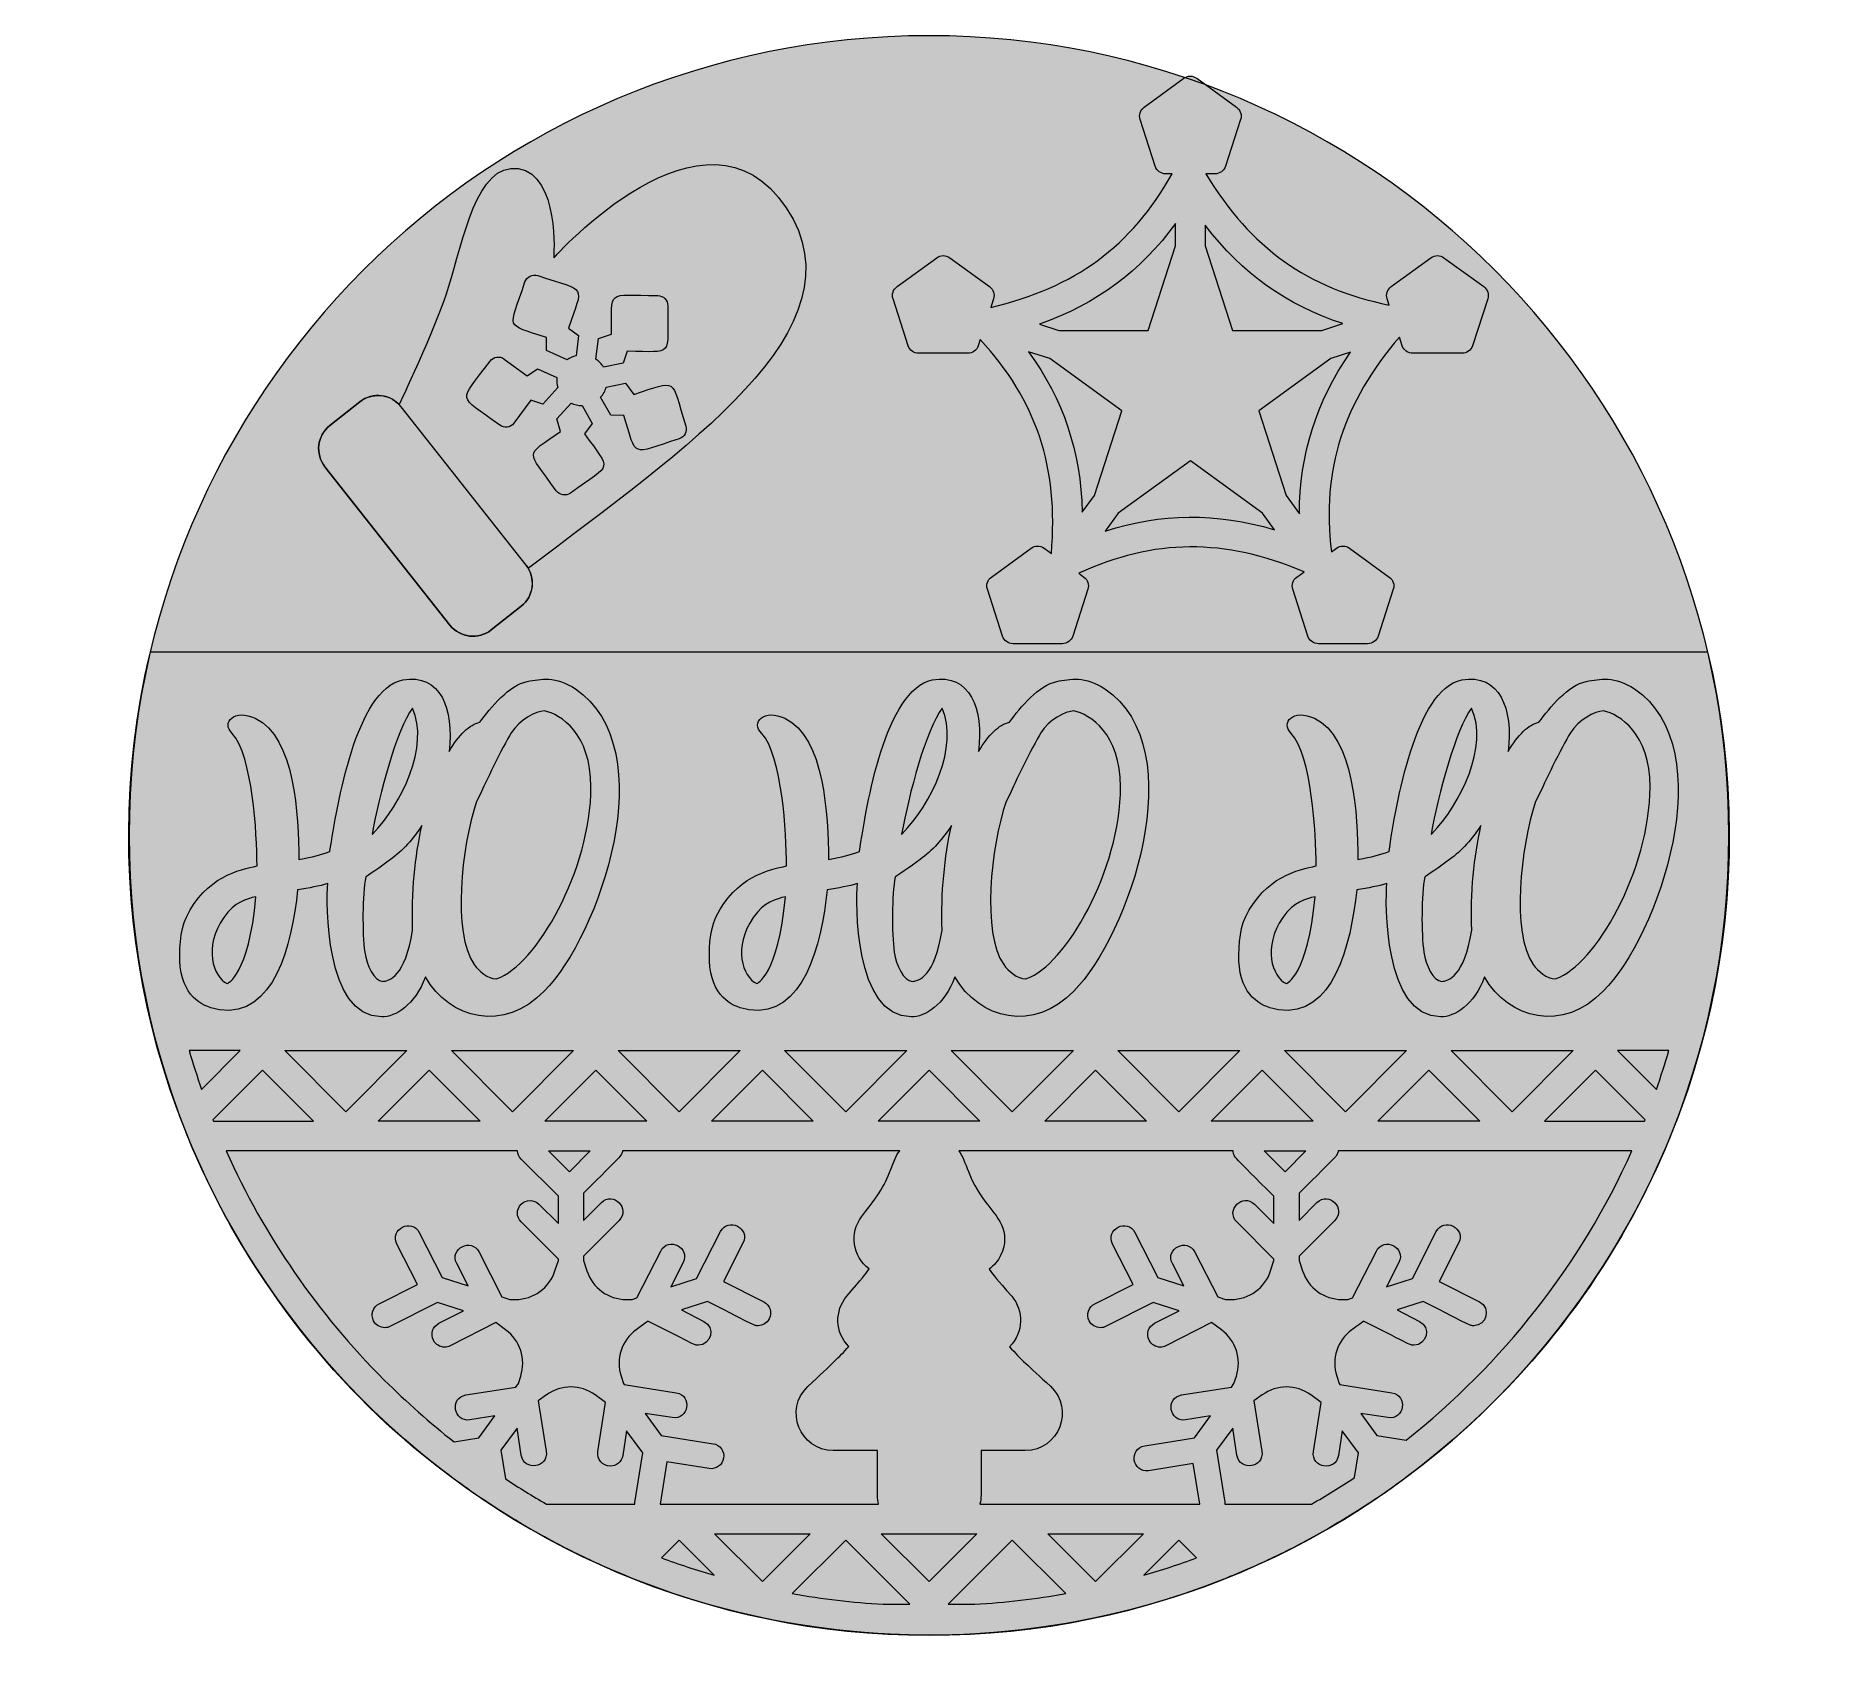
# Model space of a CAD drawing. Header units: inches. Extents: x -25 to 457, y -5 to 432.
import ezdxf

# ---------------------------------------------------------------- set-up
doc = ezdxf.new("R2010")
doc.units = ezdxf.units.IN
doc.header["$MEASUREMENT"] = 0
doc.layers.add('_U+0421_U+043B_U+043E_U+0439 1', color=7, linetype='Continuous')

# ---------------------------------------------------------------- blocks, each defined once
blk = doc.blocks.new('block 2')
at = {"layer": '_U+0421_U+043B_U+043E_U+0439 1', "true_color": 0xc10021}
h = blk.add_hatch(color=242, dxfattribs=at)
h.dxf.hatch_style = 2
edge = h.paths.add_edge_path()
edge.add_spline(control_points=[(52.89, 315.58), (52.89, 315.58), (86.63, 272.82), (86.63, 272.82), (89.34, 269.38), (94.33, 268.8), (97.76, 271.51), (97.76, 271.51), (105.87, 277.91), (105.87, 277.91), (109.3, 280.61), (109.89, 285.59), (107.19, 289.02), (107.19, 289.02), (107.87, 288.17), (107.87, 288.17), (149.42, 320.07), (199.2, 352.73), (177.46, 385.49), (155.71, 418.25), (114.66, 371.98), (114.66, 371.98), (114.66, 371.98), (116.28, 394.41), (105.09, 396.11), (93.89, 397.81), (90.11, 376.39), (86.35, 364.36), (82.59, 352.33), (72.95, 332.36), (72.95, 332.36), (72.95, 332.36), (72.96, 332.34), (72.96, 332.34), (70.18, 335.29), (65.55, 335.68), (62.31, 333.11), (62.31, 333.11), (54.2, 326.71), (54.2, 326.71), (50.76, 324), (50.17, 319.02), (52.89, 315.58)], knot_values=[0, 0, 0, 0, 1, 1, 1, 2, 2, 2, 3, 3, 3, 4, 4, 4, 5, 5, 5, 6, 6, 6, 7, 7, 7, 8, 8, 8, 9, 9, 9, 10, 10, 10, 11, 11, 11, 12, 12, 12, 13, 13, 13, 14, 14, 14, 14], degree=3, periodic=1)
at = {"layer": '_U+0421_U+043B_U+043E_U+0439 1', "true_color": 0xfff6e6}
h = blk.add_hatch(color=7, dxfattribs=at)
h.dxf.hatch_style = 2
edge = h.paths.add_edge_path()
edge.add_spline(control_points=[(106.89, 365.5), (102.46, 352.21), (101.25, 354.32), (112.69, 350.5), (112.69, 350.5), (112.71, 346.98), (112.71, 346.98), (112.71, 346.98), (118.27, 344.43), (118.27, 344.43), (118.98, 344.95), (119.79, 345.33), (120.68, 345.55), (120.68, 345.55), (121.32, 351.05), (121.32, 351.05), (121.32, 351.05), (118.67, 353.06), (118.67, 353.06), (122.64, 364.94), (123.85, 362.71), (110.35, 367.22), (108.91, 367.7), (107.37, 366.93), (106.89, 365.5)], knot_values=[0, 0, 0, 0, 1, 1, 1, 2, 2, 2, 3, 3, 3, 4, 4, 4, 5, 5, 5, 6, 6, 6, 7, 7, 7, 8, 8, 8, 8], degree=3, periodic=1)
h = blk.add_hatch(color=7, dxfattribs=at)
h.dxf.hatch_style = 2
edge = h.paths.add_edge_path()
edge.add_spline(control_points=[(130.28, 351.4), (130.28, 351.4), (126.72, 350.23), (126.72, 350.23), (126.72, 350.23), (126.07, 344.6), (126.07, 344.6), (126.88, 344.06), (127.57, 343.35), (128.09, 342.51), (128.09, 342.51), (133.4, 343.58), (133.4, 343.58), (133.4, 343.58), (134.51, 346.77), (134.51, 346.77), (147.27, 346.67), (145.35, 345.01), (145.46, 359.07), (145.47, 360.59), (144.25, 361.81), (142.75, 361.82), (128.59, 361.93), (130.38, 363.64), (130.28, 351.4)], knot_values=[0, 0, 0, 0, 1, 1, 1, 2, 2, 2, 3, 3, 3, 4, 4, 4, 5, 5, 5, 6, 6, 6, 7, 7, 7, 8, 8, 8, 8], degree=3, periodic=1)
h = blk.add_hatch(color=7, dxfattribs=at)
h.dxf.hatch_style = 2
edge = h.paths.add_edge_path()
edge.add_spline(control_points=[(108.47, 333.55), (108.47, 333.55), (111.68, 332.52), (111.68, 332.52), (111.68, 332.52), (115.78, 336.97), (115.78, 336.97), (115.52, 337.83), (115.41, 338.65), (115.53, 339.68), (115.53, 339.68), (110.31, 342.07), (110.31, 342.07), (110.31, 342.07), (107.49, 340.11), (107.49, 340.11), (107.49, 340.11), (101.3, 344.68), (101.3, 344.68), (100.08, 345.58), (98.37, 345.32), (97.48, 344.11), (88.88, 332.48), (88.49, 335.35), (100.08, 326.79), (101.29, 325.89), (103, 326.15), (103.9, 327.36), (103.9, 327.36), (108.47, 333.55), (108.47, 333.55)], knot_values=[0, 0, 0, 0, 1, 1, 1, 2, 2, 2, 3, 3, 3, 4, 4, 4, 5, 5, 5, 6, 6, 6, 7, 7, 7, 8, 8, 8, 9, 9, 9, 10, 10, 10, 10], degree=3, periodic=1)
h = blk.add_hatch(color=7, dxfattribs=at)
h.dxf.hatch_style = 2
edge = h.paths.add_edge_path()
edge.add_spline(control_points=[(128.85, 337.09), (128.56, 336.07), (128.03, 335.13), (127.32, 334.35), (127.32, 334.35), (130.04, 329.52), (130.04, 329.52), (130.04, 329.52), (133.58, 329.44), (133.58, 329.44), (137.3, 317.67), (135.15, 318.92), (148.56, 323.15), (149.98, 323.6), (150.8, 325.12), (150.34, 326.58), (146.11, 339.96), (148.43, 338.97), (136.26, 335.12), (136.26, 335.12), (134.04, 338.14), (134.04, 338.14), (134.04, 338.14), (128.85, 337.09), (128.85, 337.09)], knot_values=[0, 0, 0, 0, 1, 1, 1, 2, 2, 2, 3, 3, 3, 4, 4, 4, 5, 5, 5, 6, 6, 6, 7, 7, 7, 8, 8, 8, 8], degree=3, periodic=1)
h = blk.add_hatch(color=7, dxfattribs=at)
h.dxf.hatch_style = 2
edge = h.paths.add_edge_path()
edge.add_spline(control_points=[(73.44, 331.8), (73.44, 331.8), (107.19, 289.04), (107.19, 289.04), (109.9, 285.6), (109.31, 280.62), (105.87, 277.91), (105.87, 277.91), (97.76, 271.51), (97.76, 271.51), (94.33, 268.8), (89.34, 269.38), (86.63, 272.82), (86.63, 272.82), (52.89, 315.59), (52.89, 315.59), (50.17, 319.02), (50.76, 324), (54.2, 326.72), (54.2, 326.72), (62.31, 333.12), (62.31, 333.12), (65.75, 335.83), (70.73, 335.24), (73.44, 331.8)], knot_values=[0, 0, 0, 0, 1, 1, 1, 2, 2, 2, 3, 3, 3, 4, 4, 4, 5, 5, 5, 6, 6, 6, 7, 7, 7, 8, 8, 8, 8], degree=3, periodic=1)
h = blk.add_hatch(color=7, dxfattribs=at)
h.dxf.hatch_style = 2
edge = h.paths.add_edge_path()
edge.add_spline(control_points=[(125.02, 327.31), (125.02, 327.31), (122.31, 332.13), (122.31, 332.13), (121.26, 332.13), (120.25, 332.36), (119.35, 332.79), (119.35, 332.79), (115.47, 328.57), (115.47, 328.57), (115.47, 328.57), (116.5, 325.15), (116.5, 325.15), (106.68, 318.13), (107.22, 320.5), (115.36, 309.11), (116.23, 307.88), (117.94, 307.6), (119.17, 308.47), (130.78, 316.77), (130.22, 314.3), (122.97, 324.46), (122.97, 324.46), (125.02, 327.31), (125.02, 327.31)], knot_values=[0, 0, 0, 0, 1, 1, 1, 2, 2, 2, 3, 3, 3, 4, 4, 4, 5, 5, 5, 6, 6, 6, 7, 7, 7, 8, 8, 8, 8], degree=3, periodic=1)
at = {"layer": '_U+0421_U+043B_U+043E_U+0439 1', "lineweight": 0}
for points, knots in [([(52.89, 315.58), (52.89, 315.58), (86.63, 272.82), (86.63, 272.82), (89.34, 269.38), (94.33, 268.8), (97.76, 271.51), (97.76, 271.51), (105.87, 277.91), (105.87, 277.91), (109.3, 280.61), (109.89, 285.59), (107.19, 289.02), (107.19, 289.02), (107.87, 288.17), (107.87, 288.17), (149.42, 320.07), (199.2, 352.73), (177.46, 385.49), (155.71, 418.25), (114.66, 371.98), (114.66, 371.98), (114.66, 371.98), (116.28, 394.41), (105.09, 396.11), (93.89, 397.81), (90.11, 376.39), (86.35, 364.36), (82.59, 352.33), (72.95, 332.36), (72.95, 332.36), (72.95, 332.36), (72.96, 332.34), (72.96, 332.34), (70.18, 335.29), (65.55, 335.68), (62.31, 333.11), (62.31, 333.11), (54.2, 326.71), (54.2, 326.71), (50.76, 324), (50.17, 319.02), (52.89, 315.58)], [0, 0, 0, 0, 1, 1, 1, 2, 2, 2, 3, 3, 3, 4, 4, 4, 5, 5, 5, 6, 6, 6, 7, 7, 7, 8, 8, 8, 9, 9, 9, 10, 10, 10, 11, 11, 11, 12, 12, 12, 13, 13, 13, 14, 14, 14, 14]), ([(106.89, 365.5), (102.46, 352.21), (101.25, 354.32), (112.69, 350.5), (112.69, 350.5), (112.71, 346.98), (112.71, 346.98), (112.71, 346.98), (118.27, 344.43), (118.27, 344.43), (118.98, 344.95), (119.79, 345.33), (120.68, 345.55), (120.68, 345.55), (121.32, 351.05), (121.32, 351.05), (121.32, 351.05), (118.67, 353.06), (118.67, 353.06), (122.64, 364.94), (123.85, 362.71), (110.35, 367.22), (108.91, 367.7), (107.37, 366.93), (106.89, 365.5)], [0, 0, 0, 0, 1, 1, 1, 2, 2, 2, 3, 3, 3, 4, 4, 4, 5, 5, 5, 6, 6, 6, 7, 7, 7, 8, 8, 8, 8]), ([(130.28, 351.4), (130.28, 351.4), (126.72, 350.23), (126.72, 350.23), (126.72, 350.23), (126.07, 344.6), (126.07, 344.6), (126.88, 344.06), (127.57, 343.35), (128.09, 342.51), (128.09, 342.51), (133.4, 343.58), (133.4, 343.58), (133.4, 343.58), (134.51, 346.77), (134.51, 346.77), (147.27, 346.67), (145.35, 345.01), (145.46, 359.07), (145.47, 360.59), (144.25, 361.81), (142.75, 361.82), (128.59, 361.93), (130.38, 363.64), (130.28, 351.4)], [0, 0, 0, 0, 1, 1, 1, 2, 2, 2, 3, 3, 3, 4, 4, 4, 5, 5, 5, 6, 6, 6, 7, 7, 7, 8, 8, 8, 8]), ([(108.47, 333.55), (108.47, 333.55), (111.68, 332.52), (111.68, 332.52), (111.68, 332.52), (115.78, 336.97), (115.78, 336.97), (115.52, 337.83), (115.41, 338.65), (115.53, 339.68), (115.53, 339.68), (110.31, 342.07), (110.31, 342.07), (110.31, 342.07), (107.49, 340.11), (107.49, 340.11), (107.49, 340.11), (101.3, 344.68), (101.3, 344.68), (100.08, 345.58), (98.37, 345.32), (97.48, 344.11), (88.88, 332.48), (88.49, 335.35), (100.08, 326.79), (101.29, 325.89), (103, 326.15), (103.9, 327.36), (103.9, 327.36), (108.47, 333.55), (108.47, 333.55)], [0, 0, 0, 0, 1, 1, 1, 2, 2, 2, 3, 3, 3, 4, 4, 4, 5, 5, 5, 6, 6, 6, 7, 7, 7, 8, 8, 8, 9, 9, 9, 10, 10, 10, 10]), ([(128.85, 337.09), (128.56, 336.07), (128.03, 335.13), (127.32, 334.35), (127.32, 334.35), (130.04, 329.52), (130.04, 329.52), (130.04, 329.52), (133.58, 329.44), (133.58, 329.44), (137.3, 317.67), (135.15, 318.92), (148.56, 323.15), (149.98, 323.6), (150.8, 325.12), (150.34, 326.58), (146.11, 339.96), (148.43, 338.97), (136.26, 335.12), (136.26, 335.12), (134.04, 338.14), (134.04, 338.14), (134.04, 338.14), (128.85, 337.09), (128.85, 337.09)], [0, 0, 0, 0, 1, 1, 1, 2, 2, 2, 3, 3, 3, 4, 4, 4, 5, 5, 5, 6, 6, 6, 7, 7, 7, 8, 8, 8, 8]), ([(73.44, 331.8), (73.44, 331.8), (107.19, 289.04), (107.19, 289.04), (109.9, 285.6), (109.31, 280.62), (105.87, 277.91), (105.87, 277.91), (97.76, 271.51), (97.76, 271.51), (94.33, 268.8), (89.34, 269.38), (86.63, 272.82), (86.63, 272.82), (52.89, 315.59), (52.89, 315.59), (50.17, 319.02), (50.76, 324), (54.2, 326.72), (54.2, 326.72), (62.31, 333.12), (62.31, 333.12), (65.75, 335.83), (70.73, 335.24), (73.44, 331.8)], [0, 0, 0, 0, 1, 1, 1, 2, 2, 2, 3, 3, 3, 4, 4, 4, 5, 5, 5, 6, 6, 6, 7, 7, 7, 8, 8, 8, 8]), ([(125.02, 327.31), (125.02, 327.31), (122.31, 332.13), (122.31, 332.13), (121.26, 332.13), (120.25, 332.36), (119.35, 332.79), (119.35, 332.79), (115.47, 328.57), (115.47, 328.57), (115.47, 328.57), (116.5, 325.15), (116.5, 325.15), (106.68, 318.13), (107.22, 320.5), (115.36, 309.11), (116.23, 307.88), (117.94, 307.6), (119.17, 308.47), (130.78, 316.77), (130.22, 314.3), (122.97, 324.46), (122.97, 324.46), (125.02, 327.31), (125.02, 327.31)], [0, 0, 0, 0, 1, 1, 1, 2, 2, 2, 3, 3, 3, 4, 4, 4, 5, 5, 5, 6, 6, 6, 7, 7, 7, 8, 8, 8, 8])]:
    blk.add_open_spline(points, degree=3, knots=knots, dxfattribs=at)

msp = doc.modelspace()

# ---------------------------------------------------------------- hatches: boundary and pattern name
at = {"layer": '_U+0421_U+043B_U+043E_U+0439 1', "true_color": 0xe8c792}
h = msp.add_hatch(color=31, dxfattribs=at)
h.dxf.hatch_style = 2
edge = h.paths.add_edge_path()
edge.add_spline(control_points=[(216, 432), (335.29, 432), (432, 335.29), (432, 216), (432, 96.71), (335.29, 0), (216, 0), (96.71, 0), (0, 96.71), (0, 216), (0, 335.29), (96.71, 432), (216, 432)], knot_values=[0, 0, 0, 0, 1, 1, 1, 2, 2, 2, 3, 3, 3, 4, 4, 4, 4], degree=3, periodic=1)
at = {"layer": '_U+0421_U+043B_U+043E_U+0439 1', "true_color": 0xbbfcff}
h = msp.add_hatch(color=131, dxfattribs=at)
h.dxf.hatch_style = 2
edge = h.paths.add_edge_path()
edge.add_spline(control_points=[(365.78, 364.23), (365.78, 364.23), (355.03, 372.04), (355.03, 372.04), (353.99, 372.79), (352.58, 372.79), (351.54, 372.04), (351.54, 372.04), (340.79, 364.23), (340.79, 364.23), (339.75, 363.47), (339.31, 362.13), (339.71, 360.9), (339.71, 360.9), (340.24, 359.27), (340.24, 359.27), (318.25, 363.67), (302.89, 374.67), (290.79, 394.69), (290.79, 394.69), (293.21, 394.69), (293.21, 394.69), (294.5, 394.69), (295.64, 395.52), (296.04, 396.74), (296.04, 396.74), (300.14, 409.38), (300.14, 409.38), (300.54, 410.6), (300.11, 411.94), (299.06, 412.7), (299.06, 412.7), (288.32, 420.51), (288.32, 420.51), (287.28, 421.27), (285.86, 421.27), (284.82, 420.51), (284.82, 420.51), (274.08, 412.7), (274.08, 412.7), (273.03, 411.94), (272.6, 410.6), (273, 409.38), (273, 409.38), (277.1, 396.74), (277.1, 396.74), (277.5, 395.52), (278.64, 394.69), (279.93, 394.69), (279.93, 394.69), (281.63, 394.69), (281.63, 394.69), (270.65, 375.15), (255.44, 363.94), (232.68, 358.62), (232.68, 358.62), (233.43, 360.9), (233.43, 360.9), (233.83, 362.13), (233.39, 363.47), (232.35, 364.23), (232.35, 364.23), (221.6, 372.04), (221.6, 372.04), (220.56, 372.79), (219.15, 372.79), (218.11, 372.04), (218.11, 372.04), (207.36, 364.23), (207.36, 364.23), (206.32, 363.47), (205.88, 362.13), (206.28, 360.9), (206.28, 360.9), (210.38, 348.27), (210.38, 348.27), (210.78, 347.05), (211.92, 346.22), (213.21, 346.22), (213.21, 346.22), (226.49, 346.22), (226.49, 346.22), (227.78, 346.22), (228.92, 347.05), (229.32, 348.27), (229.32, 348.27), (229.85, 349.91), (229.85, 349.91), (245.06, 333.42), (251.02, 315.49), (249.05, 292.18), (249.05, 292.18), (247.08, 293.61), (247.08, 293.61), (246.04, 294.36), (244.63, 294.36), (243.59, 293.61), (243.59, 293.61), (232.84, 285.8), (232.84, 285.8), (231.8, 285.04), (231.36, 283.7), (231.76, 282.48), (231.76, 282.48), (235.87, 269.84), (235.87, 269.84), (236.26, 268.62), (237.41, 267.79), (238.69, 267.79), (238.69, 267.79), (251.98, 267.79), (251.98, 267.79), (253.26, 267.79), (254.41, 268.62), (254.8, 269.84), (254.8, 269.84), (258.91, 282.48), (258.91, 282.48), (259.31, 283.7), (258.87, 285.04), (257.83, 285.8), (257.83, 285.8), (256.44, 286.81), (256.44, 286.81), (276.82, 296.18), (295.71, 296.3), (317.27, 287.23), (317.27, 287.23), (315.31, 285.8), (315.31, 285.8), (314.26, 285.04), (313.83, 283.7), (314.23, 282.48), (314.23, 282.48), (318.33, 269.84), (318.33, 269.84), (318.73, 268.62), (319.87, 267.79), (321.16, 267.79), (321.16, 267.79), (334.44, 267.79), (334.44, 267.79), (335.73, 267.79), (336.87, 268.62), (337.27, 269.84), (337.27, 269.84), (341.37, 282.48), (341.37, 282.48), (341.77, 283.7), (341.34, 285.04), (340.29, 285.8), (340.29, 285.8), (329.55, 293.61), (329.55, 293.61), (328.51, 294.37), (327.09, 294.37), (326.05, 293.61), (326.05, 293.61), (324.66, 292.6), (324.66, 292.6), (322.05, 314.88), (327.77, 332.88), (343.06, 350.58), (343.06, 350.58), (343.81, 348.27), (343.81, 348.27), (344.21, 347.05), (345.35, 346.22), (346.64, 346.22), (346.64, 346.22), (359.92, 346.22), (359.92, 346.22), (361.21, 346.22), (362.35, 347.05), (362.75, 348.27), (362.75, 348.27), (366.86, 360.9), (366.86, 360.9), (367.26, 362.13), (366.82, 363.47), (365.78, 364.23)], knot_values=[0, 0, 0, 0, 1, 1, 1, 2, 2, 2, 3, 3, 3, 4, 4, 4, 5, 5, 5, 6, 6, 6, 7, 7, 7, 8, 8, 8, 9, 9, 9, 10, 10, 10, 11, 11, 11, 12, 12, 12, 13, 13, 13, 14, 14, 14, 15, 15, 15, 16, 16, 16, 17, 17, 17, 18, 18, 18, 19, 19, 19, 20, 20, 20, 21, 21, 21, 22, 22, 22, 23, 23, 23, 24, 24, 24, 25, 25, 25, 26, 26, 26, 27, 27, 27, 28, 28, 28, 29, 29, 29, 30, 30, 30, 31, 31, 31, 32, 32, 32, 33, 33, 33, 34, 34, 34, 35, 35, 35, 36, 36, 36, 37, 37, 37, 38, 38, 38, 39, 39, 39, 40, 40, 40, 41, 41, 41, 42, 42, 42, 43, 43, 43, 44, 44, 44, 45, 45, 45, 46, 46, 46, 47, 47, 47, 48, 48, 48, 49, 49, 49, 50, 50, 50, 51, 51, 51, 52, 52, 52, 53, 53, 53, 54, 54, 54, 55, 55, 55, 56, 56, 56, 57, 57, 57, 58, 58, 58, 59, 59, 59, 60, 60, 60, 60], degree=3, periodic=1)
edge = h.paths.add_edge_path()
edge.add_spline(control_points=[(327.78, 354.25), (327.78, 354.25), (322.04, 352.39), (322.04, 352.39), (322.04, 352.39), (298, 352.39), (298, 352.39), (298, 352.39), (290.57, 375.25), (290.57, 375.25), (290.57, 375.25), (290.57, 380.8), (290.57, 380.8), (300.58, 367.75), (312.58, 359.19), (327.78, 354.25)], knot_values=[0, 0, 0, 0, 1, 1, 1, 2, 2, 2, 3, 3, 3, 4, 4, 4, 5, 5, 5, 5], degree=3, periodic=1)
edge = h.paths.add_edge_path()
edge.add_spline(control_points=[(282.57, 381.28), (282.57, 381.28), (282.57, 375.25), (282.57, 375.25), (282.57, 375.25), (275.14, 352.39), (275.14, 352.39), (275.14, 352.39), (251.1, 352.39), (251.1, 352.39), (251.1, 352.39), (245.83, 354.1), (245.83, 354.1), (261.32, 359.59), (273.17, 368.36), (282.57, 381.28)], knot_values=[0, 0, 0, 0, 1, 1, 1, 2, 2, 2, 3, 3, 3, 4, 4, 4, 5, 5, 5, 5], degree=3, periodic=1)
edge = h.paths.add_edge_path()
edge.add_spline(control_points=[(242.89, 346.64), (242.89, 346.64), (248.62, 344.78), (248.62, 344.78), (248.62, 344.78), (268.08, 330.65), (268.08, 330.65), (268.08, 330.65), (260.65, 307.78), (260.65, 307.78), (260.65, 307.78), (257.39, 303.29), (257.39, 303.29), (256.95, 319.73), (252.28, 333.71), (242.89, 346.64)], knot_values=[0, 0, 0, 0, 1, 1, 1, 2, 2, 2, 3, 3, 3, 4, 4, 4, 5, 5, 5, 5], degree=3, periodic=1)
edge = h.paths.add_edge_path()
edge.add_spline(control_points=[(263.58, 298.2), (263.58, 298.2), (267.12, 303.08), (267.12, 303.08), (267.12, 303.08), (286.57, 317.21), (286.57, 317.21), (286.57, 317.21), (306.02, 303.08), (306.02, 303.08), (306.02, 303.08), (309.28, 298.59), (309.28, 298.59), (293.52, 303.26), (278.77, 303.13), (263.58, 298.2)], knot_values=[0, 0, 0, 0, 1, 1, 1, 2, 2, 2, 3, 3, 3, 4, 4, 4, 5, 5, 5, 5], degree=3, periodic=1)
edge = h.paths.add_edge_path()
edge.add_spline(control_points=[(316.04, 302.9), (316.04, 302.9), (312.49, 307.78), (312.49, 307.78), (312.49, 307.78), (305.06, 330.65), (305.06, 330.65), (305.06, 330.65), (324.51, 344.78), (324.51, 344.78), (324.51, 344.78), (329.79, 346.49), (329.79, 346.49), (320.48, 332.94), (316.04, 318.88), (316.04, 302.9)], knot_values=[0, 0, 0, 0, 1, 1, 1, 2, 2, 2, 3, 3, 3, 4, 4, 4, 5, 5, 5, 5], degree=3, periodic=1)
at = {"layer": '_U+0421_U+043B_U+043E_U+0439 1', "true_color": 0xc10000}
h = msp.add_hatch(color=12, dxfattribs=at)
h.dxf.hatch_style = 2
edge = h.paths.add_edge_path()
edge.add_spline(control_points=[(203.4, 0.38), (207.42, 0.08), (211.56, -0.04), (215.81, 0), (220.1, -0.04), (224.35, 0.11), (228.6, 0.38), (361.37, 8.01), (457.21, 133.98), (426.26, 265.62), (426.26, 265.62), (5.74, 265.62), (5.74, 265.62), (-25.22, 133.98), (70.6, 8.01), (203.4, 0.38)], knot_values=[0, 0, 0, 0, 1, 1, 1, 2, 2, 2, 3, 3, 3, 4, 4, 4, 5, 5, 5, 5], degree=3, periodic=1)
at = {"layer": '_U+0421_U+043B_U+043E_U+0439 1', "true_color": 0xfff6e6}
h = msp.add_hatch(color=7, dxfattribs=at)
h.dxf.hatch_style = 2
edge = h.paths.add_edge_path()
edge.add_spline(control_points=[(424.08, 157.88), (433.54, 191.95), (434.85, 229.12), (426.26, 265.62), (426.26, 265.62), (5.74, 265.62), (5.74, 265.62), (-2.52, 230.49), (-1.93, 193.33), (7.92, 157.88), (7.92, 157.88), (7.92, 157.88), (7.92, 157.88), (11.57, 144.79), (16.59, 132.55), (17.46, 130.82), (17.46, 130.82), (17.46, 130.82), (17.46, 130.82), (32.61, 95.55), (57.39, 64.98), (84.32, 44.79), (84.32, 44.79), (84.32, 44.79), (84.32, 44.79), (88, 41.95), (91.78, 39.22), (95.65, 36.61), (95.65, 36.61), (95.65, 36.61), (95.65, 36.61), (103.54, 31.35), (111.71, 26.65), (116.02, 24.5), (116.02, 24.5), (116.02, 24.5), (116.02, 24.5), (120.44, 22.19), (124.95, 20.03), (129.54, 18.02), (129.54, 18.02), (129.54, 18.02), (129.54, 18.02), (129.54, 18.02), (129.54, 18.02), (129.54, 18.02), (132.63, 16.67), (135.75, 15.4), (137.54, 14.7), (137.54, 14.7), (137.54, 14.7), (137.54, 14.7), (137.54, 14.7), (137.54, 14.7), (137.54, 14.7), (187.13, -4.65), (243.58, -5.15), (294.46, 14.7), (294.46, 14.7), (294.46, 14.7), (294.46, 14.7), (294.46, 14.7), (294.46, 14.7), (294.46, 14.7), (296.8, 15.61), (299.62, 16.78), (302.46, 18.02), (302.46, 18.02), (302.46, 18.02), (302.46, 18.02), (302.46, 18.02), (302.46, 18.02), (302.46, 18.02), (307.05, 20.03), (311.56, 22.19), (315.98, 24.5), (315.98, 24.5), (315.98, 24.5), (315.98, 24.5), (321.2, 27.11), (331.91, 33.49), (336.88, 36.96), (336.88, 36.96), (336.88, 36.96), (336.88, 36.96), (340.79, 39.61), (344.6, 42.39), (348.32, 45.27), (348.32, 45.27), (348.32, 45.27), (348.32, 45.27), (348.86, 45.63), (353.63, 49.52), (353.63, 49.52), (353.63, 49.52), (353.63, 49.52), (353.63, 49.52), (379.88, 71.25), (400.9, 99.07), (414.54, 130.82), (414.54, 130.82), (414.54, 130.82), (414.54, 130.82), (414.54, 130.82), (414.54, 130.82), (414.54, 130.82), (418.3, 139.56), (421.49, 148.59), (424.08, 157.88), (424.08, 157.88), (424.08, 157.88), (424.08, 157.88)], knot_values=[0, 0, 0, 0, 1, 1, 1, 2, 2, 2, 3, 3, 3, 4, 4, 4, 5, 5, 5, 6, 6, 6, 7, 7, 7, 8, 8, 8, 9, 9, 9, 10, 10, 10, 11, 11, 11, 12, 12, 12, 13, 13, 13, 14, 14, 14, 15, 15, 15, 16, 16, 16, 17, 17, 17, 18, 18, 18, 19, 19, 19, 20, 20, 20, 21, 21, 21, 22, 22, 22, 23, 23, 23, 24, 24, 24, 25, 25, 25, 26, 26, 26, 27, 27, 27, 28, 28, 28, 29, 29, 29, 30, 30, 30, 31, 31, 31, 32, 32, 32, 33, 33, 33, 34, 34, 34, 35, 35, 35, 36, 36, 36, 37, 37, 37, 37], degree=3, periodic=1)
edge = h.paths.add_edge_path()
edge.add_spline(control_points=[(409.21, 138.82), (409.21, 138.82), (382.21, 138.82), (382.21, 138.82), (382.21, 138.82), (395.96, 152.57), (395.96, 152.57), (395.96, 152.57), (409.35, 139.17), (409.35, 139.17), (409.31, 139.05), (409.26, 138.94), (409.21, 138.82)], knot_values=[0, 0, 0, 0, 1, 1, 1, 2, 2, 2, 3, 3, 3, 4, 4, 4, 4], degree=3, periodic=1)
edge = h.paths.add_edge_path()
edge.add_spline(control_points=[(326.55, 48.51), (326.55, 48.51), (327.61, 55.24), (327.61, 55.24), (327.61, 55.24), (331.95, 49.27), (331.95, 49.27), (331.95, 49.27), (330.89, 42.57), (330.89, 42.57), (327.1, 40.06), (323.24, 37.66), (319.29, 35.4), (319.29, 35.4), (295.92, 35.4), (295.92, 35.4), (295.92, 35.58), (295.92, 35.75), (295.89, 35.93), (295.89, 35.93), (293.67, 49.96), (293.67, 49.96), (293.67, 49.96), (298.01, 55.93), (298.01, 55.93), (298.01, 55.93), (299.17, 48.61), (299.17, 48.61), (299.87, 44.19), (306.58, 45.22), (305.88, 49.67), (305.88, 49.67), (303.73, 63.26), (303.73, 63.26), (303.73, 63.26), (305.98, 64.9), (305.98, 64.9), (309.91, 67.76), (315.21, 67.76), (319.14, 64.9), (319.14, 64.9), (321.94, 62.87), (321.94, 62.87), (321.94, 62.87), (319.83, 49.58), (319.83, 49.58), (319.13, 45.14), (325.84, 44.08), (326.55, 48.51)], knot_values=[0, 0, 0, 0, 1, 1, 1, 2, 2, 2, 3, 3, 3, 4, 4, 4, 5, 5, 5, 6, 6, 6, 7, 7, 7, 8, 8, 8, 9, 9, 9, 10, 10, 10, 11, 11, 11, 12, 12, 12, 13, 13, 13, 14, 14, 14, 15, 15, 15, 16, 16, 16, 16], degree=3, periodic=1)
edge = h.paths.add_edge_path()
edge.add_spline(control_points=[(285.28, 58.17), (285.28, 58.17), (292.01, 59.24), (292.01, 59.24), (292.01, 59.24), (287.68, 53.27), (287.68, 53.27), (287.68, 53.27), (274.24, 51.14), (274.24, 51.14), (269.82, 50.44), (270.85, 43.74), (275.3, 44.43), (275.3, 44.43), (287.37, 46.34), (287.37, 46.34), (287.37, 46.34), (289.1, 35.4), (289.1, 35.4), (289.1, 35.4), (229.74, 35.4), (229.74, 35.4), (229.93, 36.18), (230.05, 36.99), (230.05, 37.82), (230.05, 37.82), (230.05, 49.89), (230.05, 49.89), (230.05, 49.89), (242, 49.89), (242, 49.89), (251.07, 49.89), (255.46, 61.06), (248.79, 67.23), (242.64, 72.92), (240.91, 74.42), (237.73, 77.93), (241.63, 81.78), (241.61, 87.69), (238.33, 91.53), (234.23, 96.33), (233.61, 96.99), (232.22, 98.89), (233.52, 99.83), (234.61, 101.07), (235.34, 102.56), (238.51, 108.99), (234.01, 113.44), (231.37, 116.88), (226.28, 123.49), (226.28, 127.86), (224.06, 130.82), (224.06, 130.82), (298.14, 130.82), (298.14, 130.82), (298.23, 129.07), (298.26, 129.45), (309.16, 118.55), (309.16, 118.55), (309.16, 111.17), (309.16, 111.17), (309.16, 111.17), (303.92, 116.41), (303.92, 116.41), (300.75, 119.59), (295.94, 114.79), (299.12, 111.61), (299.12, 111.61), (309.16, 101.56), (309.16, 101.56), (309.16, 101.56), (309.16, 101.21), (309.16, 101.21), (309.16, 101.21), (308.25, 98.41), (308.25, 98.41), (306.75, 93.78), (302.47, 90.67), (297.6, 90.67), (297.6, 90.67), (296.06, 90.67), (296.06, 90.67), (296.06, 90.67), (293.95, 91.36), (293.95, 91.36), (293.95, 91.36), (287.77, 103.48), (287.77, 103.48), (285.73, 107.48), (279.68, 104.4), (281.72, 100.4), (281.72, 100.4), (284.81, 94.33), (284.81, 94.33), (284.81, 94.33), (277.79, 96.61), (277.79, 96.61), (277.79, 96.61), (271.61, 108.73), (271.61, 108.73), (269.57, 112.74), (263.52, 109.65), (265.56, 105.65), (265.56, 105.65), (271.11, 94.76), (271.11, 94.76), (271.11, 94.76), (260.76, 89.49), (260.76, 89.49), (259.08, 88.64), (258.42, 86.59), (259.27, 84.92), (259.87, 83.74), (261.06, 83.06), (262.3, 83.06), (262.82, 83.06), (263.35, 83.18), (263.84, 83.43), (263.84, 83.43), (276.5, 89.88), (276.5, 89.88), (276.5, 89.88), (283.51, 87.6), (283.51, 87.6), (283.51, 87.6), (276.91, 84.24), (276.91, 84.24), (275.24, 83.39), (274.57, 81.34), (275.43, 79.67), (276.03, 78.49), (277.22, 77.81), (278.46, 77.81), (278.97, 77.81), (279.5, 77.93), (279.99, 78.18), (279.99, 78.18), (292.26, 84.43), (292.26, 84.43), (292.26, 84.43), (294.94, 82.49), (294.94, 82.49), (298.87, 79.62), (300.51, 74.59), (299.01, 69.96), (299.01, 69.96), (298.36, 67.98), (298.36, 67.98), (298.36, 67.98), (297.66, 67.01), (297.66, 67.01), (297.66, 67.01), (284.22, 64.88), (284.22, 64.88), (279.79, 64.18), (280.84, 57.48), (285.28, 58.17)], knot_values=[0, 0, 0, 0, 1, 1, 1, 2, 2, 2, 3, 3, 3, 4, 4, 4, 5, 5, 5, 6, 6, 6, 7, 7, 7, 8, 8, 8, 9, 9, 9, 10, 10, 10, 11, 11, 11, 12, 12, 12, 13, 13, 13, 14, 14, 14, 15, 15, 15, 16, 16, 16, 17, 17, 17, 18, 18, 18, 19, 19, 19, 20, 20, 20, 21, 21, 21, 22, 22, 22, 23, 23, 23, 24, 24, 24, 25, 25, 25, 26, 26, 26, 27, 27, 27, 28, 28, 28, 29, 29, 29, 30, 30, 30, 31, 31, 31, 32, 32, 32, 33, 33, 33, 34, 34, 34, 35, 35, 35, 36, 36, 36, 37, 37, 37, 38, 38, 38, 39, 39, 39, 40, 40, 40, 41, 41, 41, 42, 42, 42, 43, 43, 43, 44, 44, 44, 45, 45, 45, 46, 46, 46, 47, 47, 47, 48, 48, 48, 49, 49, 49, 50, 50, 50, 51, 51, 51, 52, 52, 52, 52], degree=3, periodic=1)
edge = h.paths.add_edge_path()
edge.add_spline(control_points=[(228.4, 8.38), (228.4, 8.38), (221.19, 8.38), (221.19, 8.38), (221.19, 8.38), (238.49, 25.68), (238.49, 25.68), (238.49, 25.68), (252.92, 11.26), (252.92, 11.26), (244.84, 9.81), (236.66, 8.86), (228.4, 8.38)], knot_values=[0, 0, 0, 0, 1, 1, 1, 2, 2, 2, 3, 3, 3, 4, 4, 4, 4], degree=3, periodic=1)
edge = h.paths.add_edge_path()
edge.add_spline(control_points=[(157.72, 51.73), (157.72, 51.73), (143.69, 53.96), (143.69, 53.96), (143.69, 53.96), (139.35, 59.92), (139.35, 59.92), (139.35, 59.92), (146.67, 58.76), (146.67, 58.76), (151.13, 58.07), (152.16, 64.77), (147.74, 65.47), (147.74, 65.47), (133.7, 67.7), (133.7, 67.7), (133.7, 67.7), (133.5, 67.98), (133.5, 67.98), (133.5, 67.98), (132.85, 69.96), (132.85, 69.96), (131.35, 74.59), (132.99, 79.62), (136.92, 82.48), (136.92, 82.48), (139.74, 84.53), (139.74, 84.53), (139.87, 84.63), (140, 84.73), (140.11, 84.85), (153.31, 78.13), (152.59, 78.35), (153.68, 78.35), (157.23, 78.35), (158.4, 83.16), (155.22, 84.77), (155.22, 84.77), (149.15, 87.87), (149.15, 87.87), (149.15, 87.87), (156.17, 90.15), (156.17, 90.15), (169.42, 83.39), (168.72, 83.6), (169.83, 83.6), (171.07, 83.6), (172.26, 84.28), (172.86, 85.45), (173.71, 87.13), (173.05, 89.17), (171.38, 90.02), (171.38, 90.02), (160.49, 95.57), (160.49, 95.57), (160.49, 95.57), (165.77, 105.92), (165.77, 105.92), (167.8, 109.92), (161.76, 113.01), (159.71, 109.01), (159.71, 109.01), (153.26, 96.35), (153.26, 96.35), (153.26, 96.35), (146.25, 94.07), (146.25, 94.07), (146.25, 94.07), (149.61, 100.67), (149.61, 100.67), (151.65, 104.67), (145.6, 107.76), (143.56, 103.76), (143.56, 103.76), (137.11, 91.1), (137.11, 91.1), (137.11, 91.1), (135.8, 90.67), (135.8, 90.67), (135.8, 90.67), (134.26, 90.67), (134.26, 90.67), (129.39, 90.67), (125.11, 93.78), (123.61, 98.41), (123.61, 98.41), (122.7, 101.21), (122.7, 101.21), (122.7, 101.21), (122.7, 102.41), (122.7, 102.41), (122.7, 102.41), (132.32, 112.03), (132.32, 112.03), (135.5, 115.21), (130.7, 120.02), (127.52, 116.84), (127.52, 116.84), (122.7, 112.02), (122.7, 112.02), (122.7, 112.02), (122.7, 119.4), (122.7, 119.4), (133.13, 129.83), (133, 129.4), (133.26, 130.82), (133.26, 130.82), (208.08, 130.82), (208.08, 130.82), (207.55, 130.12), (207.11, 129.35), (206.78, 128.52), (203.79, 121.02), (203.88, 121.06), (197.79, 113.01), (194.53, 108.7), (195.19, 102.35), (199.87, 98.93), (198.56, 97.14), (198.31, 96.89), (193.75, 91.46), (190.55, 87.65), (190.51, 81.82), (194.36, 77.98), (191.52, 74.84), (190.09, 73.59), (183.28, 67.17), (176.71, 60.98), (181.09, 49.89), (190.14, 49.89), (190.14, 49.89), (202.09, 49.89), (202.09, 49.89), (202.09, 36.68), (201.99, 37.04), (202.4, 35.4), (202.4, 35.4), (143.37, 35.4), (143.37, 35.4), (143.37, 35.4), (145.18, 46.84), (145.18, 46.84), (145.18, 46.84), (156.66, 45.02), (156.66, 45.02), (158.51, 44.73), (160.25, 45.99), (160.54, 47.85), (160.84, 49.7), (159.57, 51.44), (157.72, 51.73)], knot_values=[0, 0, 0, 0, 1, 1, 1, 2, 2, 2, 3, 3, 3, 4, 4, 4, 5, 5, 5, 6, 6, 6, 7, 7, 7, 8, 8, 8, 9, 9, 9, 10, 10, 10, 11, 11, 11, 12, 12, 12, 13, 13, 13, 14, 14, 14, 15, 15, 15, 16, 16, 16, 17, 17, 17, 18, 18, 18, 19, 19, 19, 20, 20, 20, 21, 21, 21, 22, 22, 22, 23, 23, 23, 24, 24, 24, 25, 25, 25, 26, 26, 26, 27, 27, 27, 28, 28, 28, 29, 29, 29, 30, 30, 30, 31, 31, 31, 32, 32, 32, 33, 33, 33, 34, 34, 34, 35, 35, 35, 36, 36, 36, 37, 37, 37, 38, 38, 38, 39, 39, 39, 40, 40, 40, 41, 41, 41, 42, 42, 42, 43, 43, 43, 44, 44, 44, 45, 45, 45, 46, 46, 46, 47, 47, 47, 48, 48, 48, 49, 49, 49, 50, 50, 50, 50], degree=3, periodic=1)
edge = h.paths.add_edge_path()
edge.add_spline(control_points=[(101.64, 42.23), (101.64, 42.23), (100.42, 49.96), (100.42, 49.96), (100.42, 49.96), (104.75, 55.93), (104.75, 55.93), (104.75, 55.93), (105.91, 48.61), (105.91, 48.61), (106.61, 44.19), (113.33, 45.22), (112.62, 49.67), (112.62, 49.67), (110.47, 63.26), (110.47, 63.26), (110.47, 63.26), (112.72, 64.9), (112.72, 64.9), (116.66, 67.76), (121.95, 67.76), (125.89, 64.9), (125.89, 64.9), (128.68, 62.87), (128.68, 62.87), (128.68, 62.87), (126.58, 49.58), (126.58, 49.58), (126.25, 47.52), (127.84, 45.65), (129.94, 45.65), (131.58, 45.65), (133.02, 46.84), (133.29, 48.51), (133.29, 48.51), (134.35, 55.24), (134.35, 55.24), (134.35, 55.24), (138.69, 49.27), (138.69, 49.27), (138.69, 49.27), (136.56, 35.84), (136.56, 35.84), (136.54, 35.69), (136.54, 35.55), (136.54, 35.4), (136.54, 35.4), (112.71, 35.4), (112.71, 35.4), (108.94, 37.56), (105.26, 39.84), (101.64, 42.23)], knot_values=[0, 0, 0, 0, 1, 1, 1, 2, 2, 2, 3, 3, 3, 4, 4, 4, 5, 5, 5, 6, 6, 6, 7, 7, 7, 8, 8, 8, 9, 9, 9, 10, 10, 10, 11, 11, 11, 12, 12, 12, 13, 13, 13, 14, 14, 14, 15, 15, 15, 16, 16, 16, 17, 17, 17, 17], degree=3, periodic=1)
edge = h.paths.add_edge_path()
edge.add_spline(control_points=[(22.79, 138.82), (22.74, 138.94), (22.69, 139.06), (22.65, 139.17), (22.65, 139.17), (36.04, 152.57), (36.04, 152.57), (36.04, 152.57), (49.79, 138.82), (49.79, 138.82), (49.79, 138.82), (22.79, 138.82), (22.79, 138.82)], knot_values=[0, 0, 0, 0, 1, 1, 1, 2, 2, 2, 3, 3, 3, 4, 4, 4, 4], degree=3, periodic=1)
h.paths.add_polyline_path([(274.74, 138.82), (247.24, 138.82), (260.99, 152.57)])
h.paths.add_polyline_path([(266.99, 157.88), (299.98, 157.88), (283.48, 141.38)])
h.paths.add_polyline_path([(238.5, 141.38), (222, 157.88), (254.99, 157.88)])
h.paths.add_polyline_path([(229.75, 138.82), (202.25, 138.82), (216, 152.57)])
h.paths.add_polyline_path([(193.5, 141.38), (177.01, 157.88), (210, 157.88)])
h.paths.add_polyline_path([(171.01, 152.57), (184.76, 138.82), (157.26, 138.82)])
h.paths.add_polyline_path([(148.51, 141.38), (132.02, 157.88), (165.01, 157.88)])
h.paths.add_polyline_path([(42.04, 157.88), (75.03, 157.88), (58.53, 141.38)])
h.paths.add_polyline_path([(81.03, 152.57), (94.78, 138.82), (67.28, 138.82)])
h.paths.add_polyline_path([(87.03, 157.88), (120.01, 157.88), (103.52, 141.38)])
h.paths.add_polyline_path([(126.02, 152.57), (139.76, 138.82), (112.27, 138.82)])
h.paths.add_polyline_path([(124.51, 130.82), (118.88, 125.19), (113.24, 130.82)])
h.paths.add_polyline_path([(228.91, 27.4), (216, 14.5), (203.09, 27.4)])
h.paths.add_polyline_path([(183.91, 27.4), (171.01, 14.5), (158.1, 27.4)])
edge = h.paths.add_edge_path()
edge.add_spline(control_points=[(179.08, 11.26), (179.08, 11.26), (193.51, 25.68), (193.51, 25.68), (193.51, 25.68), (210.81, 8.38), (210.81, 8.38), (210.81, 8.38), (203.6, 8.38), (203.6, 8.38), (195.34, 8.86), (187.16, 9.81), (179.08, 11.26)], knot_values=[0, 0, 0, 0, 1, 1, 1, 2, 2, 2, 3, 3, 3, 4, 4, 4, 4], degree=3, periodic=1)
h.paths.add_polyline_path([(260.99, 14.5), (248.08, 27.4), (273.9, 27.4)])
h.paths.add_polyline_path([(312.14, 125.19), (306.5, 130.82), (317.77, 130.82)])
h.paths.add_polyline_path([(292.23, 138.82), (305.98, 152.57), (319.73, 138.82)])
h.paths.add_polyline_path([(311.98, 157.88), (344.97, 157.88), (328.48, 141.38)])
h.paths.add_polyline_path([(350.97, 152.57), (364.72, 138.82), (337.23, 138.82)])
h.paths.add_polyline_path([(356.98, 157.88), (389.96, 157.88), (373.47, 141.38)])
edge = h.paths.add_edge_path()
edge.add_spline(control_points=[(30.03, 157.88), (30.03, 157.88), (19.57, 147.41), (19.57, 147.41), (18.36, 150.88), (17.25, 154.36), (16.23, 157.88), (16.23, 157.88), (30.03, 157.88), (30.03, 157.88)], knot_values=[0, 0, 0, 0, 1, 1, 1, 2, 2, 2, 3, 3, 3, 3], degree=3, periodic=1)
edge = h.paths.add_edge_path()
edge.add_spline(control_points=[(26.19, 130.82), (26.19, 130.82), (104.88, 130.82), (104.88, 130.82), (104.92, 130.01), (105.24, 129.21), (105.86, 128.6), (105.86, 128.6), (115.91, 118.55), (115.91, 118.55), (115.91, 118.55), (115.91, 111.17), (115.91, 111.17), (115.91, 111.17), (110.67, 116.41), (110.67, 116.41), (109.34, 117.74), (107.19, 117.74), (105.86, 116.41), (104.53, 115.09), (104.53, 112.94), (105.86, 111.61), (105.86, 111.61), (115.91, 101.56), (115.91, 101.56), (115.91, 101.56), (115.91, 101.21), (115.91, 101.21), (115.91, 101.21), (115, 98.41), (115, 98.41), (113.49, 93.78), (109.21, 90.67), (104.34, 90.67), (104.34, 90.67), (102.8, 90.67), (102.8, 90.67), (102.8, 90.67), (100.69, 91.36), (100.69, 91.36), (100.69, 91.36), (94.51, 103.48), (94.51, 103.48), (92.48, 107.48), (86.42, 104.4), (88.46, 100.4), (88.46, 100.4), (91.55, 94.33), (91.55, 94.33), (91.55, 94.33), (84.54, 96.61), (84.54, 96.61), (84.54, 96.61), (78.36, 108.73), (78.36, 108.73), (76.32, 112.74), (70.27, 109.65), (72.31, 105.65), (72.31, 105.65), (77.85, 94.76), (77.85, 94.76), (77.85, 94.76), (67.5, 89.49), (67.5, 89.49), (65.83, 88.64), (65.17, 86.59), (66.02, 84.92), (66.62, 83.74), (67.81, 83.06), (69.05, 83.06), (69.56, 83.06), (70.09, 83.18), (70.58, 83.43), (70.58, 83.43), (83.24, 89.88), (83.24, 89.88), (83.24, 89.88), (90.26, 87.6), (90.26, 87.6), (90.26, 87.6), (83.66, 84.24), (83.66, 84.24), (81.98, 83.39), (81.32, 81.34), (82.17, 79.67), (82.77, 78.49), (83.96, 77.81), (85.2, 77.81), (85.72, 77.81), (86.25, 77.93), (86.74, 78.18), (86.74, 78.18), (99, 84.43), (99, 84.43), (99, 84.43), (101.68, 82.49), (101.68, 82.49), (105.62, 79.62), (107.26, 74.59), (105.75, 69.96), (105.75, 69.96), (105.11, 67.98), (105.11, 67.98), (105.11, 67.98), (104.4, 67.01), (104.4, 67.01), (104.4, 67.01), (90.96, 64.88), (90.96, 64.88), (86.53, 64.18), (87.58, 57.48), (92.03, 58.17), (92.03, 58.17), (98.75, 59.24), (98.75, 59.24), (98.75, 59.24), (94.42, 53.27), (94.42, 53.27), (94.42, 53.27), (87.75, 52.21), (87.75, 52.21), (81.18, 57.37), (74.9, 62.95), (68.92, 68.92), (50.91, 86.93), (36.55, 107.74), (26.19, 130.82)], knot_values=[0, 0, 0, 0, 1, 1, 1, 2, 2, 2, 3, 3, 3, 4, 4, 4, 5, 5, 5, 6, 6, 6, 7, 7, 7, 8, 8, 8, 9, 9, 9, 10, 10, 10, 11, 11, 11, 12, 12, 12, 13, 13, 13, 14, 14, 14, 15, 15, 15, 16, 16, 16, 17, 17, 17, 18, 18, 18, 19, 19, 19, 20, 20, 20, 21, 21, 21, 22, 22, 22, 23, 23, 23, 24, 24, 24, 25, 25, 25, 26, 26, 26, 27, 27, 27, 28, 28, 28, 29, 29, 29, 30, 30, 30, 31, 31, 31, 32, 32, 32, 33, 33, 33, 34, 34, 34, 35, 35, 35, 36, 36, 36, 37, 37, 37, 38, 38, 38, 39, 39, 39, 40, 40, 40, 41, 41, 41, 42, 42, 42, 42], degree=3, periodic=1)
edge = h.paths.add_edge_path()
edge.add_spline(control_points=[(148.51, 25.68), (148.51, 25.68), (158, 16.2), (158, 16.2), (153.2, 17.59), (148.44, 19.16), (143.74, 20.9), (143.74, 20.9), (148.51, 25.68), (148.51, 25.68)], knot_values=[0, 0, 0, 0, 1, 1, 1, 2, 2, 2, 3, 3, 3, 3], degree=3, periodic=1)
edge = h.paths.add_edge_path()
edge.add_spline(control_points=[(274, 16.2), (274, 16.2), (283.49, 25.68), (283.49, 25.68), (283.49, 25.68), (288.26, 20.9), (288.26, 20.9), (283.56, 19.16), (278.8, 17.59), (274, 16.2)], knot_values=[0, 0, 0, 0, 1, 1, 1, 2, 2, 2, 3, 3, 3, 3], degree=3, periodic=1)
edge = h.paths.add_edge_path()
edge.add_spline(control_points=[(344.86, 52.7), (344.86, 52.7), (336.95, 53.96), (336.95, 53.96), (336.95, 53.96), (332.61, 59.92), (332.61, 59.92), (332.61, 59.92), (339.93, 58.76), (339.93, 58.76), (344.39, 58.07), (345.41, 64.77), (340.99, 65.47), (340.99, 65.47), (326.96, 67.7), (326.96, 67.7), (326.96, 67.7), (326.75, 67.98), (326.75, 67.98), (326.75, 67.98), (326.11, 69.96), (326.11, 69.96), (324.61, 74.59), (326.24, 79.62), (330.18, 82.48), (330.56, 82.76), (333.06, 84.55), (333.37, 84.85), (346.56, 78.12), (345.84, 78.35), (346.93, 78.35), (350.48, 78.35), (351.66, 83.15), (348.48, 84.77), (348.48, 84.77), (342.41, 87.87), (342.41, 87.87), (342.41, 87.87), (349.43, 90.15), (349.43, 90.15), (362.68, 83.39), (361.98, 83.6), (363.09, 83.6), (366.64, 83.6), (367.81, 88.4), (364.63, 90.02), (364.63, 90.02), (353.75, 95.57), (353.75, 95.57), (353.75, 95.57), (359.02, 105.92), (359.02, 105.92), (361.06, 109.92), (355.01, 113.01), (352.97, 109), (352.97, 109), (346.52, 96.35), (346.52, 96.35), (346.52, 96.35), (339.5, 94.07), (339.5, 94.07), (339.5, 94.07), (342.87, 100.67), (342.87, 100.67), (344.91, 104.67), (338.86, 107.76), (336.81, 103.75), (336.81, 103.75), (330.37, 91.1), (330.37, 91.1), (330.37, 91.1), (329.06, 90.67), (329.06, 90.67), (329.06, 90.67), (327.52, 90.67), (327.52, 90.67), (322.65, 90.67), (318.37, 93.78), (316.86, 98.41), (316.86, 98.41), (315.96, 101.21), (315.96, 101.21), (315.96, 101.21), (315.96, 102.41), (315.96, 102.41), (315.96, 102.41), (325.58, 112.03), (325.58, 112.03), (328.75, 115.21), (323.95, 120.02), (320.77, 116.84), (320.77, 116.84), (315.96, 112.02), (315.96, 112.02), (315.96, 112.02), (315.96, 119.4), (315.96, 119.4), (326.39, 129.83), (326.26, 129.4), (326.52, 130.82), (326.52, 130.82), (405.81, 130.82), (405.81, 130.82), (391.9, 99.83), (370.85, 73.27), (344.86, 52.7)], knot_values=[0, 0, 0, 0, 1, 1, 1, 2, 2, 2, 3, 3, 3, 4, 4, 4, 5, 5, 5, 6, 6, 6, 7, 7, 7, 8, 8, 8, 9, 9, 9, 10, 10, 10, 11, 11, 11, 12, 12, 12, 13, 13, 13, 14, 14, 14, 15, 15, 15, 16, 16, 16, 17, 17, 17, 18, 18, 18, 19, 19, 19, 20, 20, 20, 21, 21, 21, 22, 22, 22, 23, 23, 23, 24, 24, 24, 25, 25, 25, 26, 26, 26, 27, 27, 27, 28, 28, 28, 29, 29, 29, 30, 30, 30, 31, 31, 31, 32, 32, 32, 33, 33, 33, 34, 34, 34, 35, 35, 35, 35], degree=3, periodic=1)
edge = h.paths.add_edge_path()
edge.add_spline(control_points=[(412.43, 147.41), (412.43, 147.41), (401.96, 157.88), (401.96, 157.88), (401.96, 157.88), (415.77, 157.88), (415.77, 157.88), (414.75, 154.36), (413.64, 150.88), (412.43, 147.41)], knot_values=[0, 0, 0, 0, 1, 1, 1, 2, 2, 2, 3, 3, 3, 3], degree=3, periodic=1)
at = {"layer": '_U+0421_U+043B_U+043E_U+0439 1', "true_color": 0xc10000}
h = msp.add_hatch(color=12, dxfattribs=at)
h.dxf.hatch_style = 2
edge = h.paths.add_edge_path()
edge.add_spline(control_points=[(120.52, 255.6), (115.16, 259.11), (111.16, 258.29), (107.51, 257.59), (102.73, 256.67), (97.61, 250.56), (94.72, 246.6), (91.92, 246), (89.03, 243.17), (86.39, 238.7), (87.81, 250.22), (84.1, 259.82), (73.88, 258.01), (61.3, 255.36), (56.09, 224.37), (54.24, 211.67), (51.49, 210.76), (49.78, 210.21), (45.86, 209.55), (45.75, 221.35), (44.82, 242.59), (34.08, 247.65), (28.54, 250.3), (24.7, 246.51), (27.86, 243.58), (33.32, 237.42), (34.54, 216.76), (34.54, 207.76), (29.86, 206.79), (20.68, 204.92), (15.49, 193.92), (13.72, 190.24), (13.48, 184.53), (13.82, 180.5), (14.93, 171.71), (20.46, 169.58), (24.37, 168.9), (39.16, 166.77), (43.93, 186.41), (45.5, 201.3), (48.6, 201.75), (51.41, 202.37), (53.66, 203), (53.2, 198.24), (52.76, 166.99), (68.21, 166.99), (71.9, 166.99), (77.15, 170.14), (80.01, 177.79), (86.51, 166.31), (101.36, 162.74), (112.09, 173.96), (126.93, 188.79), (144.49, 239.24), (120.52, 255.6)], knot_values=[0, 0, 0, 0, 1, 1, 1, 2, 2, 2, 3, 3, 3, 4, 4, 4, 5, 5, 5, 6, 6, 6, 7, 7, 7, 8, 8, 8, 9, 9, 9, 10, 10, 10, 11, 11, 11, 12, 12, 12, 13, 13, 13, 14, 14, 14, 15, 15, 15, 16, 16, 16, 17, 17, 17, 18, 18, 18, 18], degree=3, periodic=1)
edge = h.paths.add_edge_path()
edge.add_spline(control_points=[(26.49, 176.01), (26.49, 176.01), (26.49, 176.01), (26.49, 176.01), (22.61, 177.75), (20.06, 185.9), (25.54, 193.8), (28.56, 198.15), (31.7, 198.83), (34.25, 199.47), (32.34, 178.06), (26.49, 176.01), (26.49, 176.01)], knot_values=[0, 0, 0, 0, 1, 1, 1, 2, 2, 2, 3, 3, 3, 4, 4, 4, 4], degree=3, periodic=1)
edge = h.paths.add_edge_path()
edge.add_spline(control_points=[(76.54, 250.37), (81.18, 240.21), (73.63, 224.32), (65.77, 216.46), (65.77, 216.46), (65.77, 216.46), (65.77, 216.46), (65.72, 216.41), (65.67, 216.36), (65.62, 216.31), (67.57, 227.1), (72.23, 244.71), (76.54, 250.37)], knot_values=[0, 0, 0, 0, 1, 1, 1, 2, 2, 2, 3, 3, 3, 4, 4, 4, 4], degree=3, periodic=1)
edge = h.paths.add_edge_path()
edge.add_spline(control_points=[(68.49, 176.59), (66.21, 176.59), (64.08, 181.11), (63.64, 184.45), (62.93, 189.75), (62.95, 199.84), (63.9, 204.83), (63.9, 204.83), (68.16, 207.59), (70.57, 209.51), (73.87, 211.89), (76.72, 215.07), (79.06, 218.67), (77.2, 210.24), (76.18, 200.53), (76.56, 190.38), (74.57, 177.86), (70.13, 176.59), (68.49, 176.59)], knot_values=[0, 0, 0, 0, 1, 1, 1, 2, 2, 2, 3, 3, 3, 4, 4, 4, 5, 5, 5, 6, 6, 6, 6], degree=3, periodic=1)
edge = h.paths.add_edge_path()
edge.add_spline(control_points=[(99.35, 177.38), (99.14, 177.31), (99.05, 177.3), (99.06, 177.3), (96.92, 177.3), (94.41, 179.34), (93.18, 181.12), (87.25, 189.67), (89.68, 212.78), (93.83, 225.21), (93.83, 225.21), (95, 227.39), (95, 227.39), (95.74, 229.29), (100.88, 239.97), (103.2, 243.69), (105.44, 247.27), (109.75, 249.57), (112.16, 249.63), (116.48, 248.78), (124.72, 243.48), (124.72, 229.14), (124.72, 206.65), (109.86, 180.88), (99.35, 177.38)], knot_values=[0, 0, 0, 0, 1, 1, 1, 2, 2, 2, 3, 3, 3, 4, 4, 4, 5, 5, 5, 6, 6, 6, 7, 7, 7, 8, 8, 8, 8], degree=3, periodic=1)
edge = h.paths.add_edge_path()
edge.add_spline(control_points=[(406.51, 255.6), (401.14, 259.11), (397.15, 258.29), (393.49, 257.59), (388.71, 256.67), (383.59, 250.56), (380.7, 246.6), (377.91, 246), (375.01, 243.17), (372.38, 238.7), (373.79, 250.22), (370.08, 259.82), (359.86, 258.01), (347.28, 255.36), (342.07, 224.37), (340.23, 211.67), (337.48, 210.76), (335.77, 210.21), (331.84, 209.55), (331.74, 221.35), (330.81, 242.59), (320.07, 247.65), (314.52, 250.3), (310.68, 246.51), (313.84, 243.58), (319.31, 237.42), (320.52, 216.76), (320.52, 207.76), (315.84, 206.79), (306.67, 204.92), (301.47, 193.92), (299.71, 190.24), (299.46, 184.53), (299.81, 180.5), (300.91, 171.71), (306.45, 169.58), (310.36, 168.9), (325.15, 166.77), (329.91, 186.41), (331.49, 201.3), (334.58, 201.75), (337.4, 202.37), (339.64, 203), (339.19, 198.24), (338.75, 166.99), (354.2, 166.99), (357.89, 166.99), (363.14, 170.14), (365.99, 177.79), (372.49, 166.31), (387.35, 162.74), (398.08, 173.96), (412.91, 188.79), (430.47, 239.24), (406.51, 255.6)], knot_values=[0, 0, 0, 0, 1, 1, 1, 2, 2, 2, 3, 3, 3, 4, 4, 4, 5, 5, 5, 6, 6, 6, 7, 7, 7, 8, 8, 8, 9, 9, 9, 10, 10, 10, 11, 11, 11, 12, 12, 12, 13, 13, 13, 14, 14, 14, 15, 15, 15, 16, 16, 16, 17, 17, 17, 18, 18, 18, 18], degree=3, periodic=1)
edge = h.paths.add_edge_path()
edge.add_spline(control_points=[(312.48, 176.01), (312.48, 176.01), (312.48, 176.01), (312.48, 176.01), (308.6, 177.75), (306.04, 185.9), (311.53, 193.8), (314.54, 198.15), (317.68, 198.83), (320.24, 199.47), (318.33, 178.06), (312.48, 176.01), (312.48, 176.01)], knot_values=[0, 0, 0, 0, 1, 1, 1, 2, 2, 2, 3, 3, 3, 4, 4, 4, 4], degree=3, periodic=1)
edge = h.paths.add_edge_path()
edge.add_spline(control_points=[(362.52, 250.37), (367.16, 240.21), (359.61, 224.32), (351.75, 216.46), (351.75, 216.46), (351.75, 216.46), (351.75, 216.46), (351.7, 216.41), (351.65, 216.36), (351.6, 216.31), (353.55, 227.1), (358.21, 244.71), (362.52, 250.37)], knot_values=[0, 0, 0, 0, 1, 1, 1, 2, 2, 2, 3, 3, 3, 4, 4, 4, 4], degree=3, periodic=1)
edge = h.paths.add_edge_path()
edge.add_spline(control_points=[(354.48, 176.59), (352.19, 176.59), (350.06, 181.11), (349.62, 184.45), (348.91, 189.75), (348.93, 199.84), (349.88, 204.83), (349.88, 204.83), (354.14, 207.59), (356.56, 209.51), (359.86, 211.89), (362.7, 215.07), (365.05, 218.67), (363.18, 210.24), (362.17, 200.53), (362.54, 190.38), (360.55, 177.86), (356.11, 176.59), (354.48, 176.59)], knot_values=[0, 0, 0, 0, 1, 1, 1, 2, 2, 2, 3, 3, 3, 4, 4, 4, 5, 5, 5, 6, 6, 6, 6], degree=3, periodic=1)
edge = h.paths.add_edge_path()
edge.add_spline(control_points=[(385.33, 177.38), (385.13, 177.31), (385.04, 177.3), (385.05, 177.3), (382.9, 177.3), (380.4, 179.34), (379.16, 181.12), (373.24, 189.67), (375.66, 212.78), (379.82, 225.21), (379.82, 225.21), (380.98, 227.39), (380.98, 227.39), (381.72, 229.29), (386.86, 239.97), (389.19, 243.69), (391.43, 247.27), (395.73, 249.57), (398.14, 249.63), (402.47, 248.78), (410.7, 243.48), (410.7, 229.14), (410.7, 206.65), (395.84, 180.88), (385.33, 177.38)], knot_values=[0, 0, 0, 0, 1, 1, 1, 2, 2, 2, 3, 3, 3, 4, 4, 4, 5, 5, 5, 6, 6, 6, 7, 7, 7, 8, 8, 8, 8], degree=3, periodic=1)
edge = h.paths.add_edge_path()
edge.add_spline(control_points=[(263.52, 255.6), (258.15, 259.11), (254.15, 258.29), (250.5, 257.59), (245.72, 256.67), (240.6, 250.56), (237.71, 246.6), (234.92, 246), (232.02, 243.17), (229.38, 238.7), (230.8, 250.22), (227.09, 259.82), (216.87, 258.01), (204.29, 255.36), (199.08, 224.37), (197.23, 211.67), (194.49, 210.76), (192.78, 210.21), (188.85, 209.55), (188.75, 221.35), (187.81, 242.59), (177.08, 247.65), (171.53, 250.3), (167.69, 246.51), (170.85, 243.58), (176.32, 237.42), (177.53, 216.76), (177.53, 207.76), (172.85, 206.79), (163.68, 204.92), (158.48, 193.92), (156.72, 190.24), (156.47, 184.53), (156.82, 180.5), (157.92, 171.71), (163.46, 169.58), (167.36, 168.9), (182.16, 166.77), (186.92, 186.41), (188.5, 201.3), (191.59, 201.75), (194.41, 202.37), (196.65, 203), (196.2, 198.24), (195.76, 166.99), (211.21, 166.99), (214.89, 166.99), (220.15, 170.14), (223, 177.79), (229.5, 166.31), (244.35, 162.74), (255.08, 173.96), (269.92, 188.79), (287.48, 239.24), (263.52, 255.6)], knot_values=[0, 0, 0, 0, 1, 1, 1, 2, 2, 2, 3, 3, 3, 4, 4, 4, 5, 5, 5, 6, 6, 6, 7, 7, 7, 8, 8, 8, 9, 9, 9, 10, 10, 10, 11, 11, 11, 12, 12, 12, 13, 13, 13, 14, 14, 14, 15, 15, 15, 16, 16, 16, 17, 17, 17, 18, 18, 18, 18], degree=3, periodic=1)
edge = h.paths.add_edge_path()
edge.add_spline(control_points=[(169.48, 176.01), (169.48, 176.01), (169.48, 176.01), (169.48, 176.01), (165.61, 177.75), (163.05, 185.9), (168.53, 193.8), (171.55, 198.15), (174.69, 198.83), (177.24, 199.47), (175.33, 178.06), (169.48, 176.01), (169.48, 176.01)], knot_values=[0, 0, 0, 0, 1, 1, 1, 2, 2, 2, 3, 3, 3, 4, 4, 4, 4], degree=3, periodic=1)
edge = h.paths.add_edge_path()
edge.add_spline(control_points=[(219.53, 250.37), (224.17, 240.21), (216.62, 224.32), (208.76, 216.46), (208.76, 216.46), (208.76, 216.46), (208.76, 216.46), (208.71, 216.41), (208.66, 216.36), (208.61, 216.31), (210.56, 227.1), (215.22, 244.71), (219.53, 250.37)], knot_values=[0, 0, 0, 0, 1, 1, 1, 2, 2, 2, 3, 3, 3, 4, 4, 4, 4], degree=3, periodic=1)
edge = h.paths.add_edge_path()
edge.add_spline(control_points=[(211.48, 176.59), (209.2, 176.59), (207.07, 181.11), (206.63, 184.45), (205.92, 189.75), (205.94, 199.84), (206.89, 204.83), (206.89, 204.83), (211.15, 207.59), (213.57, 209.51), (216.87, 211.89), (219.71, 215.07), (222.06, 218.67), (220.19, 210.24), (219.18, 200.53), (219.55, 190.38), (217.56, 177.86), (213.12, 176.59), (211.48, 176.59)], knot_values=[0, 0, 0, 0, 1, 1, 1, 2, 2, 2, 3, 3, 3, 4, 4, 4, 5, 5, 5, 6, 6, 6, 6], degree=3, periodic=1)
edge = h.paths.add_edge_path()
edge.add_spline(control_points=[(242.34, 177.38), (242.14, 177.31), (242.04, 177.3), (242.06, 177.3), (239.91, 177.3), (237.41, 179.34), (236.17, 181.12), (230.24, 189.67), (232.67, 212.78), (236.82, 225.21), (236.82, 225.21), (237.99, 227.39), (237.99, 227.39), (238.73, 229.29), (243.87, 239.97), (246.19, 243.69), (248.43, 247.27), (252.74, 249.57), (255.15, 249.63), (259.47, 248.78), (267.71, 243.48), (267.71, 229.14), (267.71, 206.65), (252.85, 180.88), (242.34, 177.38)], knot_values=[0, 0, 0, 0, 1, 1, 1, 2, 2, 2, 3, 3, 3, 4, 4, 4, 5, 5, 5, 6, 6, 6, 7, 7, 7, 8, 8, 8, 8], degree=3, periodic=1)

# ---------------------------------------------------------------- linework, layer by layer
at = {"layer": '_U+0421_U+043B_U+043E_U+0439 1', "lineweight": 0}
for points in [[(42.04, 157.88), (75.03, 157.88), (58.53, 141.38), (42.04, 157.88)], [(87.03, 157.88), (120.01, 157.88), (103.52, 141.38), (87.03, 157.88)], [(148.51, 141.38), (132.02, 157.88), (165.01, 157.88), (148.51, 141.38)], [(193.5, 141.38), (177.01, 157.88), (210, 157.88), (193.5, 141.38)], [(238.5, 141.38), (222, 157.88), (254.99, 157.88), (238.5, 141.38)], [(266.99, 157.88), (299.98, 157.88), (283.48, 141.38), (266.99, 157.88)], [(311.98, 157.88), (344.97, 157.88), (328.48, 141.38), (311.98, 157.88)], [(356.98, 157.88), (389.96, 157.88), (373.47, 141.38), (356.98, 157.88)], [(81.03, 152.57), (94.78, 138.82), (67.28, 138.82), (81.03, 152.57)], [(126.02, 152.57), (139.76, 138.82), (112.27, 138.82), (126.02, 152.57)], [(171.01, 152.57), (184.76, 138.82), (157.26, 138.82), (171.01, 152.57)], [(229.75, 138.82), (202.25, 138.82), (216, 152.57), (229.75, 138.82)], [(274.74, 138.82), (247.24, 138.82), (260.99, 152.57), (274.74, 138.82)], [(292.23, 138.82), (305.98, 152.57), (319.73, 138.82), (292.23, 138.82)], [(350.97, 152.57), (364.72, 138.82), (337.23, 138.82), (350.97, 152.57)], [(124.51, 130.82), (118.88, 125.19), (113.24, 130.82), (124.51, 130.82)], [(312.14, 125.19), (306.5, 130.82), (317.77, 130.82), (312.14, 125.19)], [(183.91, 27.4), (171.01, 14.5), (158.1, 27.4), (183.91, 27.4)], [(228.91, 27.4), (216, 14.5), (203.09, 27.4), (228.91, 27.4)], [(260.99, 14.5), (248.08, 27.4), (273.9, 27.4), (260.99, 14.5)]]:
    msp.add_lwpolyline(points, dxfattribs=at)
for points, knots in [([(216, 432), (335.29, 432), (432, 335.29), (432, 216), (432, 96.71), (335.29, 0), (216, 0), (96.71, 0), (0, 96.71), (0, 216), (0, 335.29), (96.71, 432), (216, 432)], [0, 0, 0, 0, 1, 1, 1, 2, 2, 2, 3, 3, 3, 4, 4, 4, 4]), ([(365.78, 364.23), (365.78, 364.23), (355.03, 372.04), (355.03, 372.04), (353.99, 372.79), (352.58, 372.79), (351.54, 372.04), (351.54, 372.04), (340.79, 364.23), (340.79, 364.23), (339.75, 363.47), (339.31, 362.13), (339.71, 360.9), (339.71, 360.9), (340.24, 359.27), (340.24, 359.27), (318.25, 363.67), (302.89, 374.67), (290.79, 394.69), (290.79, 394.69), (293.21, 394.69), (293.21, 394.69), (294.5, 394.69), (295.64, 395.52), (296.04, 396.74), (296.04, 396.74), (300.14, 409.38), (300.14, 409.38), (300.54, 410.6), (300.11, 411.94), (299.06, 412.7), (299.06, 412.7), (288.32, 420.51), (288.32, 420.51), (287.28, 421.27), (285.86, 421.27), (284.82, 420.51), (284.82, 420.51), (274.08, 412.7), (274.08, 412.7), (273.03, 411.94), (272.6, 410.6), (273, 409.38), (273, 409.38), (277.1, 396.74), (277.1, 396.74), (277.5, 395.52), (278.64, 394.69), (279.93, 394.69), (279.93, 394.69), (281.63, 394.69), (281.63, 394.69), (270.65, 375.15), (255.44, 363.94), (232.68, 358.62), (232.68, 358.62), (233.43, 360.9), (233.43, 360.9), (233.83, 362.13), (233.39, 363.47), (232.35, 364.23), (232.35, 364.23), (221.6, 372.04), (221.6, 372.04), (220.56, 372.79), (219.15, 372.79), (218.11, 372.04), (218.11, 372.04), (207.36, 364.23), (207.36, 364.23), (206.32, 363.47), (205.88, 362.13), (206.28, 360.9), (206.28, 360.9), (210.38, 348.27), (210.38, 348.27), (210.78, 347.05), (211.92, 346.22), (213.21, 346.22), (213.21, 346.22), (226.49, 346.22), (226.49, 346.22), (227.78, 346.22), (228.92, 347.05), (229.32, 348.27), (229.32, 348.27), (229.85, 349.91), (229.85, 349.91), (245.06, 333.42), (251.02, 315.49), (249.05, 292.18), (249.05, 292.18), (247.08, 293.61), (247.08, 293.61), (246.04, 294.36), (244.63, 294.36), (243.59, 293.61), (243.59, 293.61), (232.84, 285.8), (232.84, 285.8), (231.8, 285.04), (231.36, 283.7), (231.76, 282.48), (231.76, 282.48), (235.87, 269.84), (235.87, 269.84), (236.26, 268.62), (237.41, 267.79), (238.69, 267.79), (238.69, 267.79), (251.98, 267.79), (251.98, 267.79), (253.26, 267.79), (254.41, 268.62), (254.8, 269.84), (254.8, 269.84), (258.91, 282.48), (258.91, 282.48), (259.31, 283.7), (258.87, 285.04), (257.83, 285.8), (257.83, 285.8), (256.44, 286.81), (256.44, 286.81), (276.82, 296.18), (295.71, 296.3), (317.27, 287.23), (317.27, 287.23), (315.31, 285.8), (315.31, 285.8), (314.26, 285.04), (313.83, 283.7), (314.23, 282.48), (314.23, 282.48), (318.33, 269.84), (318.33, 269.84), (318.73, 268.62), (319.87, 267.79), (321.16, 267.79), (321.16, 267.79), (334.44, 267.79), (334.44, 267.79), (335.73, 267.79), (336.87, 268.62), (337.27, 269.84), (337.27, 269.84), (341.37, 282.48), (341.37, 282.48), (341.77, 283.7), (341.34, 285.04), (340.29, 285.8), (340.29, 285.8), (329.55, 293.61), (329.55, 293.61), (328.51, 294.37), (327.09, 294.37), (326.05, 293.61), (326.05, 293.61), (324.66, 292.6), (324.66, 292.6), (322.05, 314.88), (327.77, 332.88), (343.06, 350.58), (343.06, 350.58), (343.81, 348.27), (343.81, 348.27), (344.21, 347.05), (345.35, 346.22), (346.64, 346.22), (346.64, 346.22), (359.92, 346.22), (359.92, 346.22), (361.21, 346.22), (362.35, 347.05), (362.75, 348.27), (362.75, 348.27), (366.86, 360.9), (366.86, 360.9), (367.26, 362.13), (366.82, 363.47), (365.78, 364.23)], [0, 0, 0, 0, 1, 1, 1, 2, 2, 2, 3, 3, 3, 4, 4, 4, 5, 5, 5, 6, 6, 6, 7, 7, 7, 8, 8, 8, 9, 9, 9, 10, 10, 10, 11, 11, 11, 12, 12, 12, 13, 13, 13, 14, 14, 14, 15, 15, 15, 16, 16, 16, 17, 17, 17, 18, 18, 18, 19, 19, 19, 20, 20, 20, 21, 21, 21, 22, 22, 22, 23, 23, 23, 24, 24, 24, 25, 25, 25, 26, 26, 26, 27, 27, 27, 28, 28, 28, 29, 29, 29, 30, 30, 30, 31, 31, 31, 32, 32, 32, 33, 33, 33, 34, 34, 34, 35, 35, 35, 36, 36, 36, 37, 37, 37, 38, 38, 38, 39, 39, 39, 40, 40, 40, 41, 41, 41, 42, 42, 42, 43, 43, 43, 44, 44, 44, 45, 45, 45, 46, 46, 46, 47, 47, 47, 48, 48, 48, 49, 49, 49, 50, 50, 50, 51, 51, 51, 52, 52, 52, 53, 53, 53, 54, 54, 54, 55, 55, 55, 56, 56, 56, 57, 57, 57, 58, 58, 58, 59, 59, 59, 60, 60, 60, 60]), ([(282.57, 381.28), (282.57, 381.28), (282.57, 375.25), (282.57, 375.25), (282.57, 375.25), (275.14, 352.39), (275.14, 352.39), (275.14, 352.39), (251.1, 352.39), (251.1, 352.39), (251.1, 352.39), (245.83, 354.1), (245.83, 354.1), (261.32, 359.59), (273.17, 368.36), (282.57, 381.28)], [0, 0, 0, 0, 1, 1, 1, 2, 2, 2, 3, 3, 3, 4, 4, 4, 5, 5, 5, 5]), ([(327.78, 354.25), (327.78, 354.25), (322.04, 352.39), (322.04, 352.39), (322.04, 352.39), (298, 352.39), (298, 352.39), (298, 352.39), (290.57, 375.25), (290.57, 375.25), (290.57, 375.25), (290.57, 380.8), (290.57, 380.8), (300.58, 367.75), (312.58, 359.19), (327.78, 354.25)], [0, 0, 0, 0, 1, 1, 1, 2, 2, 2, 3, 3, 3, 4, 4, 4, 5, 5, 5, 5]), ([(242.89, 346.64), (242.89, 346.64), (248.62, 344.78), (248.62, 344.78), (248.62, 344.78), (268.08, 330.65), (268.08, 330.65), (268.08, 330.65), (260.65, 307.78), (260.65, 307.78), (260.65, 307.78), (257.39, 303.29), (257.39, 303.29), (256.95, 319.73), (252.28, 333.71), (242.89, 346.64)], [0, 0, 0, 0, 1, 1, 1, 2, 2, 2, 3, 3, 3, 4, 4, 4, 5, 5, 5, 5]), ([(316.04, 302.9), (316.04, 302.9), (312.49, 307.78), (312.49, 307.78), (312.49, 307.78), (305.06, 330.65), (305.06, 330.65), (305.06, 330.65), (324.51, 344.78), (324.51, 344.78), (324.51, 344.78), (329.79, 346.49), (329.79, 346.49), (320.48, 332.94), (316.04, 318.88), (316.04, 302.9)], [0, 0, 0, 0, 1, 1, 1, 2, 2, 2, 3, 3, 3, 4, 4, 4, 5, 5, 5, 5]), ([(263.58, 298.2), (263.58, 298.2), (267.12, 303.08), (267.12, 303.08), (267.12, 303.08), (286.57, 317.21), (286.57, 317.21), (286.57, 317.21), (306.02, 303.08), (306.02, 303.08), (306.02, 303.08), (309.28, 298.59), (309.28, 298.59), (293.52, 303.26), (278.77, 303.13), (263.58, 298.2)], [0, 0, 0, 0, 1, 1, 1, 2, 2, 2, 3, 3, 3, 4, 4, 4, 5, 5, 5, 5]), ([(203.4, 0.38), (207.42, 0.08), (211.56, -0.04), (215.81, 0), (220.1, -0.04), (224.35, 0.11), (228.6, 0.38), (361.37, 8.01), (457.21, 133.98), (426.26, 265.62), (426.26, 265.62), (5.74, 265.62), (5.74, 265.62), (-25.22, 133.98), (70.6, 8.01), (203.4, 0.38)], [0, 0, 0, 0, 1, 1, 1, 2, 2, 2, 3, 3, 3, 4, 4, 4, 5, 5, 5, 5]), ([(424.08, 157.88), (433.54, 191.95), (434.85, 229.12), (426.26, 265.62), (426.26, 265.62), (5.74, 265.62), (5.74, 265.62), (-2.52, 230.49), (-1.93, 193.33), (7.92, 157.88), (7.92, 157.88), (7.92, 157.88), (7.92, 157.88), (11.57, 144.79), (16.59, 132.55), (17.46, 130.82), (17.46, 130.82), (17.46, 130.82), (17.46, 130.82), (32.61, 95.55), (57.39, 64.98), (84.32, 44.79), (84.32, 44.79), (84.32, 44.79), (84.32, 44.79), (88, 41.95), (91.78, 39.22), (95.65, 36.61), (95.65, 36.61), (95.65, 36.61), (95.65, 36.61), (103.54, 31.35), (111.71, 26.65), (116.02, 24.5), (116.02, 24.5), (116.02, 24.5), (116.02, 24.5), (120.44, 22.19), (124.95, 20.03), (129.54, 18.02), (129.54, 18.02), (129.54, 18.02), (129.54, 18.02), (129.54, 18.02), (129.54, 18.02), (129.54, 18.02), (132.63, 16.67), (135.75, 15.4), (137.54, 14.7), (137.54, 14.7), (137.54, 14.7), (137.54, 14.7), (137.54, 14.7), (137.54, 14.7), (137.54, 14.7), (187.13, -4.65), (243.58, -5.15), (294.46, 14.7), (294.46, 14.7), (294.46, 14.7), (294.46, 14.7), (294.46, 14.7), (294.46, 14.7), (294.46, 14.7), (296.8, 15.61), (299.62, 16.78), (302.46, 18.02), (302.46, 18.02), (302.46, 18.02), (302.46, 18.02), (302.46, 18.02), (302.46, 18.02), (302.46, 18.02), (307.05, 20.03), (311.56, 22.19), (315.98, 24.5), (315.98, 24.5), (315.98, 24.5), (315.98, 24.5), (321.2, 27.11), (331.91, 33.49), (336.88, 36.96), (336.88, 36.96), (336.88, 36.96), (336.88, 36.96), (340.79, 39.61), (344.6, 42.39), (348.32, 45.27), (348.32, 45.27), (348.32, 45.27), (348.32, 45.27), (348.86, 45.63), (353.63, 49.52), (353.63, 49.52), (353.63, 49.52), (353.63, 49.52), (353.63, 49.52), (379.88, 71.25), (400.9, 99.07), (414.54, 130.82), (414.54, 130.82), (414.54, 130.82), (414.54, 130.82), (414.54, 130.82), (414.54, 130.82), (414.54, 130.82), (418.3, 139.56), (421.49, 148.59), (424.08, 157.88), (424.08, 157.88), (424.08, 157.88), (424.08, 157.88)], [0, 0, 0, 0, 1, 1, 1, 2, 2, 2, 3, 3, 3, 4, 4, 4, 5, 5, 5, 6, 6, 6, 7, 7, 7, 8, 8, 8, 9, 9, 9, 10, 10, 10, 11, 11, 11, 12, 12, 12, 13, 13, 13, 14, 14, 14, 15, 15, 15, 16, 16, 16, 17, 17, 17, 18, 18, 18, 19, 19, 19, 20, 20, 20, 21, 21, 21, 22, 22, 22, 23, 23, 23, 24, 24, 24, 25, 25, 25, 26, 26, 26, 27, 27, 27, 28, 28, 28, 29, 29, 29, 30, 30, 30, 31, 31, 31, 32, 32, 32, 33, 33, 33, 34, 34, 34, 35, 35, 35, 36, 36, 36, 37, 37, 37, 37]), ([(120.52, 255.6), (115.16, 259.11), (111.16, 258.29), (107.51, 257.59), (102.73, 256.67), (97.61, 250.56), (94.72, 246.6), (91.92, 246), (89.03, 243.17), (86.39, 238.7), (87.81, 250.22), (84.1, 259.82), (73.88, 258.01), (61.3, 255.36), (56.09, 224.37), (54.24, 211.67), (51.49, 210.76), (49.78, 210.21), (45.86, 209.55), (45.75, 221.35), (44.82, 242.59), (34.08, 247.65), (28.54, 250.3), (24.7, 246.51), (27.86, 243.58), (33.32, 237.42), (34.54, 216.76), (34.54, 207.76), (29.86, 206.79), (20.68, 204.92), (15.49, 193.92), (13.72, 190.24), (13.48, 184.53), (13.82, 180.5), (14.93, 171.71), (20.46, 169.58), (24.37, 168.9), (39.16, 166.77), (43.93, 186.41), (45.5, 201.3), (48.6, 201.75), (51.41, 202.37), (53.66, 203), (53.2, 198.24), (52.76, 166.99), (68.21, 166.99), (71.9, 166.99), (77.15, 170.14), (80.01, 177.79), (86.51, 166.31), (101.36, 162.74), (112.09, 173.96), (126.93, 188.79), (144.49, 239.24), (120.52, 255.6)], [0, 0, 0, 0, 1, 1, 1, 2, 2, 2, 3, 3, 3, 4, 4, 4, 5, 5, 5, 6, 6, 6, 7, 7, 7, 8, 8, 8, 9, 9, 9, 10, 10, 10, 11, 11, 11, 12, 12, 12, 13, 13, 13, 14, 14, 14, 15, 15, 15, 16, 16, 16, 17, 17, 17, 18, 18, 18, 18]), ([(263.52, 255.6), (258.15, 259.11), (254.15, 258.29), (250.5, 257.59), (245.72, 256.67), (240.6, 250.56), (237.71, 246.6), (234.92, 246), (232.02, 243.17), (229.38, 238.7), (230.8, 250.22), (227.09, 259.82), (216.87, 258.01), (204.29, 255.36), (199.08, 224.37), (197.23, 211.67), (194.49, 210.76), (192.78, 210.21), (188.85, 209.55), (188.75, 221.35), (187.81, 242.59), (177.08, 247.65), (171.53, 250.3), (167.69, 246.51), (170.85, 243.58), (176.32, 237.42), (177.53, 216.76), (177.53, 207.76), (172.85, 206.79), (163.68, 204.92), (158.48, 193.92), (156.72, 190.24), (156.47, 184.53), (156.82, 180.5), (157.92, 171.71), (163.46, 169.58), (167.36, 168.9), (182.16, 166.77), (186.92, 186.41), (188.5, 201.3), (191.59, 201.75), (194.41, 202.37), (196.65, 203), (196.2, 198.24), (195.76, 166.99), (211.21, 166.99), (214.89, 166.99), (220.15, 170.14), (223, 177.79), (229.5, 166.31), (244.35, 162.74), (255.08, 173.96), (269.92, 188.79), (287.48, 239.24), (263.52, 255.6)], [0, 0, 0, 0, 1, 1, 1, 2, 2, 2, 3, 3, 3, 4, 4, 4, 5, 5, 5, 6, 6, 6, 7, 7, 7, 8, 8, 8, 9, 9, 9, 10, 10, 10, 11, 11, 11, 12, 12, 12, 13, 13, 13, 14, 14, 14, 15, 15, 15, 16, 16, 16, 17, 17, 17, 18, 18, 18, 18]), ([(406.51, 255.6), (401.14, 259.11), (397.15, 258.29), (393.49, 257.59), (388.71, 256.67), (383.59, 250.56), (380.7, 246.6), (377.91, 246), (375.01, 243.17), (372.38, 238.7), (373.79, 250.22), (370.08, 259.82), (359.86, 258.01), (347.28, 255.36), (342.07, 224.37), (340.23, 211.67), (337.48, 210.76), (335.77, 210.21), (331.84, 209.55), (331.74, 221.35), (330.81, 242.59), (320.07, 247.65), (314.52, 250.3), (310.68, 246.51), (313.84, 243.58), (319.31, 237.42), (320.52, 216.76), (320.52, 207.76), (315.84, 206.79), (306.67, 204.92), (301.47, 193.92), (299.71, 190.24), (299.46, 184.53), (299.81, 180.5), (300.91, 171.71), (306.45, 169.58), (310.36, 168.9), (325.15, 166.77), (329.91, 186.41), (331.49, 201.3), (334.58, 201.75), (337.4, 202.37), (339.64, 203), (339.19, 198.24), (338.75, 166.99), (354.2, 166.99), (357.89, 166.99), (363.14, 170.14), (365.99, 177.79), (372.49, 166.31), (387.35, 162.74), (398.08, 173.96), (412.91, 188.79), (430.47, 239.24), (406.51, 255.6)], [0, 0, 0, 0, 1, 1, 1, 2, 2, 2, 3, 3, 3, 4, 4, 4, 5, 5, 5, 6, 6, 6, 7, 7, 7, 8, 8, 8, 9, 9, 9, 10, 10, 10, 11, 11, 11, 12, 12, 12, 13, 13, 13, 14, 14, 14, 15, 15, 15, 16, 16, 16, 17, 17, 17, 18, 18, 18, 18]), ([(76.54, 250.37), (81.18, 240.21), (73.63, 224.32), (65.77, 216.46), (65.77, 216.46), (65.77, 216.46), (65.77, 216.46), (65.72, 216.41), (65.67, 216.36), (65.62, 216.31), (67.57, 227.1), (72.23, 244.71), (76.54, 250.37)], [0, 0, 0, 0, 1, 1, 1, 2, 2, 2, 3, 3, 3, 4, 4, 4, 4]), ([(99.35, 177.38), (99.14, 177.31), (99.05, 177.3), (99.06, 177.3), (96.92, 177.3), (94.41, 179.34), (93.18, 181.12), (87.25, 189.67), (89.68, 212.78), (93.83, 225.21), (93.83, 225.21), (95, 227.39), (95, 227.39), (95.74, 229.29), (100.88, 239.97), (103.2, 243.69), (105.44, 247.27), (109.75, 249.57), (112.16, 249.63), (116.48, 248.78), (124.72, 243.48), (124.72, 229.14), (124.72, 206.65), (109.86, 180.88), (99.35, 177.38)], [0, 0, 0, 0, 1, 1, 1, 2, 2, 2, 3, 3, 3, 4, 4, 4, 5, 5, 5, 6, 6, 6, 7, 7, 7, 8, 8, 8, 8]), ([(219.53, 250.37), (224.17, 240.21), (216.62, 224.32), (208.76, 216.46), (208.76, 216.46), (208.76, 216.46), (208.76, 216.46), (208.71, 216.41), (208.66, 216.36), (208.61, 216.31), (210.56, 227.1), (215.22, 244.71), (219.53, 250.37)], [0, 0, 0, 0, 1, 1, 1, 2, 2, 2, 3, 3, 3, 4, 4, 4, 4]), ([(242.34, 177.38), (242.14, 177.31), (242.04, 177.3), (242.06, 177.3), (239.91, 177.3), (237.41, 179.34), (236.17, 181.12), (230.24, 189.67), (232.67, 212.78), (236.82, 225.21), (236.82, 225.21), (237.99, 227.39), (237.99, 227.39), (238.73, 229.29), (243.87, 239.97), (246.19, 243.69), (248.43, 247.27), (252.74, 249.57), (255.15, 249.63), (259.47, 248.78), (267.71, 243.48), (267.71, 229.14), (267.71, 206.65), (252.85, 180.88), (242.34, 177.38)], [0, 0, 0, 0, 1, 1, 1, 2, 2, 2, 3, 3, 3, 4, 4, 4, 5, 5, 5, 6, 6, 6, 7, 7, 7, 8, 8, 8, 8]), ([(362.52, 250.37), (367.16, 240.21), (359.61, 224.32), (351.75, 216.46), (351.75, 216.46), (351.75, 216.46), (351.75, 216.46), (351.7, 216.41), (351.65, 216.36), (351.6, 216.31), (353.55, 227.1), (358.21, 244.71), (362.52, 250.37)], [0, 0, 0, 0, 1, 1, 1, 2, 2, 2, 3, 3, 3, 4, 4, 4, 4]), ([(385.33, 177.38), (385.13, 177.31), (385.04, 177.3), (385.05, 177.3), (382.9, 177.3), (380.4, 179.34), (379.16, 181.12), (373.24, 189.67), (375.66, 212.78), (379.82, 225.21), (379.82, 225.21), (380.98, 227.39), (380.98, 227.39), (381.72, 229.29), (386.86, 239.97), (389.19, 243.69), (391.43, 247.27), (395.73, 249.57), (398.14, 249.63), (402.47, 248.78), (410.7, 243.48), (410.7, 229.14), (410.7, 206.65), (395.84, 180.88), (385.33, 177.38)], [0, 0, 0, 0, 1, 1, 1, 2, 2, 2, 3, 3, 3, 4, 4, 4, 5, 5, 5, 6, 6, 6, 7, 7, 7, 8, 8, 8, 8]), ([(68.49, 176.59), (66.21, 176.59), (64.08, 181.11), (63.64, 184.45), (62.93, 189.75), (62.95, 199.84), (63.9, 204.83), (63.9, 204.83), (68.16, 207.59), (70.57, 209.51), (73.87, 211.89), (76.72, 215.07), (79.06, 218.67), (77.2, 210.24), (76.18, 200.53), (76.56, 190.38), (74.57, 177.86), (70.13, 176.59), (68.49, 176.59)], [0, 0, 0, 0, 1, 1, 1, 2, 2, 2, 3, 3, 3, 4, 4, 4, 5, 5, 5, 6, 6, 6, 6]), ([(211.48, 176.59), (209.2, 176.59), (207.07, 181.11), (206.63, 184.45), (205.92, 189.75), (205.94, 199.84), (206.89, 204.83), (206.89, 204.83), (211.15, 207.59), (213.57, 209.51), (216.87, 211.89), (219.71, 215.07), (222.06, 218.67), (220.19, 210.24), (219.18, 200.53), (219.55, 190.38), (217.56, 177.86), (213.12, 176.59), (211.48, 176.59)], [0, 0, 0, 0, 1, 1, 1, 2, 2, 2, 3, 3, 3, 4, 4, 4, 5, 5, 5, 6, 6, 6, 6]), ([(354.48, 176.59), (352.19, 176.59), (350.06, 181.11), (349.62, 184.45), (348.91, 189.75), (348.93, 199.84), (349.88, 204.83), (349.88, 204.83), (354.14, 207.59), (356.56, 209.51), (359.86, 211.89), (362.7, 215.07), (365.05, 218.67), (363.18, 210.24), (362.17, 200.53), (362.54, 190.38), (360.55, 177.86), (356.11, 176.59), (354.48, 176.59)], [0, 0, 0, 0, 1, 1, 1, 2, 2, 2, 3, 3, 3, 4, 4, 4, 5, 5, 5, 6, 6, 6, 6]), ([(26.49, 176.01), (26.49, 176.01), (26.49, 176.01), (26.49, 176.01), (22.61, 177.75), (20.06, 185.9), (25.54, 193.8), (28.56, 198.15), (31.7, 198.83), (34.25, 199.47), (32.34, 178.06), (26.49, 176.01), (26.49, 176.01)], [0, 0, 0, 0, 1, 1, 1, 2, 2, 2, 3, 3, 3, 4, 4, 4, 4]), ([(169.48, 176.01), (169.48, 176.01), (169.48, 176.01), (169.48, 176.01), (165.61, 177.75), (163.05, 185.9), (168.53, 193.8), (171.55, 198.15), (174.69, 198.83), (177.24, 199.47), (175.33, 178.06), (169.48, 176.01), (169.48, 176.01)], [0, 0, 0, 0, 1, 1, 1, 2, 2, 2, 3, 3, 3, 4, 4, 4, 4]), ([(312.48, 176.01), (312.48, 176.01), (312.48, 176.01), (312.48, 176.01), (308.6, 177.75), (306.04, 185.9), (311.53, 193.8), (314.54, 198.15), (317.68, 198.83), (320.24, 199.47), (318.33, 178.06), (312.48, 176.01), (312.48, 176.01)], [0, 0, 0, 0, 1, 1, 1, 2, 2, 2, 3, 3, 3, 4, 4, 4, 4]), ([(30.03, 157.88), (30.03, 157.88), (19.57, 147.41), (19.57, 147.41), (18.36, 150.88), (17.25, 154.36), (16.23, 157.88), (16.23, 157.88), (30.03, 157.88), (30.03, 157.88)], [0, 0, 0, 0, 1, 1, 1, 2, 2, 2, 3, 3, 3, 3]), ([(412.43, 147.41), (412.43, 147.41), (401.96, 157.88), (401.96, 157.88), (401.96, 157.88), (415.77, 157.88), (415.77, 157.88), (414.75, 154.36), (413.64, 150.88), (412.43, 147.41)], [0, 0, 0, 0, 1, 1, 1, 2, 2, 2, 3, 3, 3, 3]), ([(22.79, 138.82), (22.74, 138.94), (22.69, 139.06), (22.65, 139.17), (22.65, 139.17), (36.04, 152.57), (36.04, 152.57), (36.04, 152.57), (49.79, 138.82), (49.79, 138.82), (49.79, 138.82), (22.79, 138.82), (22.79, 138.82)], [0, 0, 0, 0, 1, 1, 1, 2, 2, 2, 3, 3, 3, 4, 4, 4, 4]), ([(409.21, 138.82), (409.21, 138.82), (382.21, 138.82), (382.21, 138.82), (382.21, 138.82), (395.96, 152.57), (395.96, 152.57), (395.96, 152.57), (409.35, 139.17), (409.35, 139.17), (409.31, 139.05), (409.26, 138.94), (409.21, 138.82)], [0, 0, 0, 0, 1, 1, 1, 2, 2, 2, 3, 3, 3, 4, 4, 4, 4]), ([(26.19, 130.82), (26.19, 130.82), (104.88, 130.82), (104.88, 130.82), (104.92, 130.01), (105.24, 129.21), (105.86, 128.6), (105.86, 128.6), (115.91, 118.55), (115.91, 118.55), (115.91, 118.55), (115.91, 111.17), (115.91, 111.17), (115.91, 111.17), (110.67, 116.41), (110.67, 116.41), (109.34, 117.74), (107.19, 117.74), (105.86, 116.41), (104.53, 115.09), (104.53, 112.94), (105.86, 111.61), (105.86, 111.61), (115.91, 101.56), (115.91, 101.56), (115.91, 101.56), (115.91, 101.21), (115.91, 101.21), (115.91, 101.21), (115, 98.41), (115, 98.41), (113.49, 93.78), (109.21, 90.67), (104.34, 90.67), (104.34, 90.67), (102.8, 90.67), (102.8, 90.67), (102.8, 90.67), (100.69, 91.36), (100.69, 91.36), (100.69, 91.36), (94.51, 103.48), (94.51, 103.48), (92.48, 107.48), (86.42, 104.4), (88.46, 100.4), (88.46, 100.4), (91.55, 94.33), (91.55, 94.33), (91.55, 94.33), (84.54, 96.61), (84.54, 96.61), (84.54, 96.61), (78.36, 108.73), (78.36, 108.73), (76.32, 112.74), (70.27, 109.65), (72.31, 105.65), (72.31, 105.65), (77.85, 94.76), (77.85, 94.76), (77.85, 94.76), (67.5, 89.49), (67.5, 89.49), (65.83, 88.64), (65.17, 86.59), (66.02, 84.92), (66.62, 83.74), (67.81, 83.06), (69.05, 83.06), (69.56, 83.06), (70.09, 83.18), (70.58, 83.43), (70.58, 83.43), (83.24, 89.88), (83.24, 89.88), (83.24, 89.88), (90.26, 87.6), (90.26, 87.6), (90.26, 87.6), (83.66, 84.24), (83.66, 84.24), (81.98, 83.39), (81.32, 81.34), (82.17, 79.67), (82.77, 78.49), (83.96, 77.81), (85.2, 77.81), (85.72, 77.81), (86.25, 77.93), (86.74, 78.18), (86.74, 78.18), (99, 84.43), (99, 84.43), (99, 84.43), (101.68, 82.49), (101.68, 82.49), (105.62, 79.62), (107.26, 74.59), (105.75, 69.96), (105.75, 69.96), (105.11, 67.98), (105.11, 67.98), (105.11, 67.98), (104.4, 67.01), (104.4, 67.01), (104.4, 67.01), (90.96, 64.88), (90.96, 64.88), (86.53, 64.18), (87.58, 57.48), (92.03, 58.17), (92.03, 58.17), (98.75, 59.24), (98.75, 59.24), (98.75, 59.24), (94.42, 53.27), (94.42, 53.27), (94.42, 53.27), (87.75, 52.21), (87.75, 52.21), (81.18, 57.37), (74.9, 62.95), (68.92, 68.92), (50.91, 86.93), (36.55, 107.74), (26.19, 130.82)], [0, 0, 0, 0, 1, 1, 1, 2, 2, 2, 3, 3, 3, 4, 4, 4, 5, 5, 5, 6, 6, 6, 7, 7, 7, 8, 8, 8, 9, 9, 9, 10, 10, 10, 11, 11, 11, 12, 12, 12, 13, 13, 13, 14, 14, 14, 15, 15, 15, 16, 16, 16, 17, 17, 17, 18, 18, 18, 19, 19, 19, 20, 20, 20, 21, 21, 21, 22, 22, 22, 23, 23, 23, 24, 24, 24, 25, 25, 25, 26, 26, 26, 27, 27, 27, 28, 28, 28, 29, 29, 29, 30, 30, 30, 31, 31, 31, 32, 32, 32, 33, 33, 33, 34, 34, 34, 35, 35, 35, 36, 36, 36, 37, 37, 37, 38, 38, 38, 39, 39, 39, 40, 40, 40, 41, 41, 41, 42, 42, 42, 42]), ([(157.72, 51.73), (157.72, 51.73), (143.69, 53.96), (143.69, 53.96), (143.69, 53.96), (139.35, 59.92), (139.35, 59.92), (139.35, 59.92), (146.67, 58.76), (146.67, 58.76), (151.13, 58.07), (152.16, 64.77), (147.74, 65.47), (147.74, 65.47), (133.7, 67.7), (133.7, 67.7), (133.7, 67.7), (133.5, 67.98), (133.5, 67.98), (133.5, 67.98), (132.85, 69.96), (132.85, 69.96), (131.35, 74.59), (132.99, 79.62), (136.92, 82.48), (136.92, 82.48), (139.74, 84.53), (139.74, 84.53), (139.87, 84.63), (140, 84.73), (140.11, 84.85), (153.31, 78.13), (152.59, 78.35), (153.68, 78.35), (157.23, 78.35), (158.4, 83.16), (155.22, 84.77), (155.22, 84.77), (149.15, 87.87), (149.15, 87.87), (149.15, 87.87), (156.17, 90.15), (156.17, 90.15), (169.42, 83.39), (168.72, 83.6), (169.83, 83.6), (171.07, 83.6), (172.26, 84.28), (172.86, 85.45), (173.71, 87.13), (173.05, 89.17), (171.38, 90.02), (171.38, 90.02), (160.49, 95.57), (160.49, 95.57), (160.49, 95.57), (165.77, 105.92), (165.77, 105.92), (167.8, 109.92), (161.76, 113.01), (159.71, 109.01), (159.71, 109.01), (153.26, 96.35), (153.26, 96.35), (153.26, 96.35), (146.25, 94.07), (146.25, 94.07), (146.25, 94.07), (149.61, 100.67), (149.61, 100.67), (151.65, 104.67), (145.6, 107.76), (143.56, 103.76), (143.56, 103.76), (137.11, 91.1), (137.11, 91.1), (137.11, 91.1), (135.8, 90.67), (135.8, 90.67), (135.8, 90.67), (134.26, 90.67), (134.26, 90.67), (129.39, 90.67), (125.11, 93.78), (123.61, 98.41), (123.61, 98.41), (122.7, 101.21), (122.7, 101.21), (122.7, 101.21), (122.7, 102.41), (122.7, 102.41), (122.7, 102.41), (132.32, 112.03), (132.32, 112.03), (135.5, 115.21), (130.7, 120.02), (127.52, 116.84), (127.52, 116.84), (122.7, 112.02), (122.7, 112.02), (122.7, 112.02), (122.7, 119.4), (122.7, 119.4), (133.13, 129.83), (133, 129.4), (133.26, 130.82), (133.26, 130.82), (208.08, 130.82), (208.08, 130.82), (207.55, 130.12), (207.11, 129.35), (206.78, 128.52), (203.79, 121.02), (203.88, 121.06), (197.79, 113.01), (194.53, 108.7), (195.19, 102.35), (199.87, 98.93), (198.56, 97.14), (198.31, 96.89), (193.75, 91.46), (190.55, 87.65), (190.51, 81.82), (194.36, 77.98), (191.52, 74.84), (190.09, 73.59), (183.28, 67.17), (176.71, 60.98), (181.09, 49.89), (190.14, 49.89), (190.14, 49.89), (202.09, 49.89), (202.09, 49.89), (202.09, 36.68), (201.99, 37.04), (202.4, 35.4), (202.4, 35.4), (143.37, 35.4), (143.37, 35.4), (143.37, 35.4), (145.18, 46.84), (145.18, 46.84), (145.18, 46.84), (156.66, 45.02), (156.66, 45.02), (158.51, 44.73), (160.25, 45.99), (160.54, 47.85), (160.84, 49.7), (159.57, 51.44), (157.72, 51.73)], [0, 0, 0, 0, 1, 1, 1, 2, 2, 2, 3, 3, 3, 4, 4, 4, 5, 5, 5, 6, 6, 6, 7, 7, 7, 8, 8, 8, 9, 9, 9, 10, 10, 10, 11, 11, 11, 12, 12, 12, 13, 13, 13, 14, 14, 14, 15, 15, 15, 16, 16, 16, 17, 17, 17, 18, 18, 18, 19, 19, 19, 20, 20, 20, 21, 21, 21, 22, 22, 22, 23, 23, 23, 24, 24, 24, 25, 25, 25, 26, 26, 26, 27, 27, 27, 28, 28, 28, 29, 29, 29, 30, 30, 30, 31, 31, 31, 32, 32, 32, 33, 33, 33, 34, 34, 34, 35, 35, 35, 36, 36, 36, 37, 37, 37, 38, 38, 38, 39, 39, 39, 40, 40, 40, 41, 41, 41, 42, 42, 42, 43, 43, 43, 44, 44, 44, 45, 45, 45, 46, 46, 46, 47, 47, 47, 48, 48, 48, 49, 49, 49, 50, 50, 50, 50]), ([(285.28, 58.17), (285.28, 58.17), (292.01, 59.24), (292.01, 59.24), (292.01, 59.24), (287.68, 53.27), (287.68, 53.27), (287.68, 53.27), (274.24, 51.14), (274.24, 51.14), (269.82, 50.44), (270.85, 43.74), (275.3, 44.43), (275.3, 44.43), (287.37, 46.34), (287.37, 46.34), (287.37, 46.34), (289.1, 35.4), (289.1, 35.4), (289.1, 35.4), (229.74, 35.4), (229.74, 35.4), (229.93, 36.18), (230.05, 36.99), (230.05, 37.82), (230.05, 37.82), (230.05, 49.89), (230.05, 49.89), (230.05, 49.89), (242, 49.89), (242, 49.89), (251.07, 49.89), (255.46, 61.06), (248.79, 67.23), (242.64, 72.92), (240.91, 74.42), (237.73, 77.93), (241.63, 81.78), (241.61, 87.69), (238.33, 91.53), (234.23, 96.33), (233.61, 96.99), (232.22, 98.89), (233.52, 99.83), (234.61, 101.07), (235.34, 102.56), (238.51, 108.99), (234.01, 113.44), (231.37, 116.88), (226.28, 123.49), (226.28, 127.86), (224.06, 130.82), (224.06, 130.82), (298.14, 130.82), (298.14, 130.82), (298.23, 129.07), (298.26, 129.45), (309.16, 118.55), (309.16, 118.55), (309.16, 111.17), (309.16, 111.17), (309.16, 111.17), (303.92, 116.41), (303.92, 116.41), (300.75, 119.59), (295.94, 114.79), (299.12, 111.61), (299.12, 111.61), (309.16, 101.56), (309.16, 101.56), (309.16, 101.56), (309.16, 101.21), (309.16, 101.21), (309.16, 101.21), (308.25, 98.41), (308.25, 98.41), (306.75, 93.78), (302.47, 90.67), (297.6, 90.67), (297.6, 90.67), (296.06, 90.67), (296.06, 90.67), (296.06, 90.67), (293.95, 91.36), (293.95, 91.36), (293.95, 91.36), (287.77, 103.48), (287.77, 103.48), (285.73, 107.48), (279.68, 104.4), (281.72, 100.4), (281.72, 100.4), (284.81, 94.33), (284.81, 94.33), (284.81, 94.33), (277.79, 96.61), (277.79, 96.61), (277.79, 96.61), (271.61, 108.73), (271.61, 108.73), (269.57, 112.74), (263.52, 109.65), (265.56, 105.65), (265.56, 105.65), (271.11, 94.76), (271.11, 94.76), (271.11, 94.76), (260.76, 89.49), (260.76, 89.49), (259.08, 88.64), (258.42, 86.59), (259.27, 84.92), (259.87, 83.74), (261.06, 83.06), (262.3, 83.06), (262.82, 83.06), (263.35, 83.18), (263.84, 83.43), (263.84, 83.43), (276.5, 89.88), (276.5, 89.88), (276.5, 89.88), (283.51, 87.6), (283.51, 87.6), (283.51, 87.6), (276.91, 84.24), (276.91, 84.24), (275.24, 83.39), (274.57, 81.34), (275.43, 79.67), (276.03, 78.49), (277.22, 77.81), (278.46, 77.81), (278.97, 77.81), (279.5, 77.93), (279.99, 78.18), (279.99, 78.18), (292.26, 84.43), (292.26, 84.43), (292.26, 84.43), (294.94, 82.49), (294.94, 82.49), (298.87, 79.62), (300.51, 74.59), (299.01, 69.96), (299.01, 69.96), (298.36, 67.98), (298.36, 67.98), (298.36, 67.98), (297.66, 67.01), (297.66, 67.01), (297.66, 67.01), (284.22, 64.88), (284.22, 64.88), (279.79, 64.18), (280.84, 57.48), (285.28, 58.17)], [0, 0, 0, 0, 1, 1, 1, 2, 2, 2, 3, 3, 3, 4, 4, 4, 5, 5, 5, 6, 6, 6, 7, 7, 7, 8, 8, 8, 9, 9, 9, 10, 10, 10, 11, 11, 11, 12, 12, 12, 13, 13, 13, 14, 14, 14, 15, 15, 15, 16, 16, 16, 17, 17, 17, 18, 18, 18, 19, 19, 19, 20, 20, 20, 21, 21, 21, 22, 22, 22, 23, 23, 23, 24, 24, 24, 25, 25, 25, 26, 26, 26, 27, 27, 27, 28, 28, 28, 29, 29, 29, 30, 30, 30, 31, 31, 31, 32, 32, 32, 33, 33, 33, 34, 34, 34, 35, 35, 35, 36, 36, 36, 37, 37, 37, 38, 38, 38, 39, 39, 39, 40, 40, 40, 41, 41, 41, 42, 42, 42, 43, 43, 43, 44, 44, 44, 45, 45, 45, 46, 46, 46, 47, 47, 47, 48, 48, 48, 49, 49, 49, 50, 50, 50, 51, 51, 51, 52, 52, 52, 52]), ([(344.86, 52.7), (344.86, 52.7), (336.95, 53.96), (336.95, 53.96), (336.95, 53.96), (332.61, 59.92), (332.61, 59.92), (332.61, 59.92), (339.93, 58.76), (339.93, 58.76), (344.39, 58.07), (345.41, 64.77), (340.99, 65.47), (340.99, 65.47), (326.96, 67.7), (326.96, 67.7), (326.96, 67.7), (326.75, 67.98), (326.75, 67.98), (326.75, 67.98), (326.11, 69.96), (326.11, 69.96), (324.61, 74.59), (326.24, 79.62), (330.18, 82.48), (330.56, 82.76), (333.06, 84.55), (333.37, 84.85), (346.56, 78.12), (345.84, 78.35), (346.93, 78.35), (350.48, 78.35), (351.66, 83.15), (348.48, 84.77), (348.48, 84.77), (342.41, 87.87), (342.41, 87.87), (342.41, 87.87), (349.43, 90.15), (349.43, 90.15), (362.68, 83.39), (361.98, 83.6), (363.09, 83.6), (366.64, 83.6), (367.81, 88.4), (364.63, 90.02), (364.63, 90.02), (353.75, 95.57), (353.75, 95.57), (353.75, 95.57), (359.02, 105.92), (359.02, 105.92), (361.06, 109.92), (355.01, 113.01), (352.97, 109), (352.97, 109), (346.52, 96.35), (346.52, 96.35), (346.52, 96.35), (339.5, 94.07), (339.5, 94.07), (339.5, 94.07), (342.87, 100.67), (342.87, 100.67), (344.91, 104.67), (338.86, 107.76), (336.81, 103.75), (336.81, 103.75), (330.37, 91.1), (330.37, 91.1), (330.37, 91.1), (329.06, 90.67), (329.06, 90.67), (329.06, 90.67), (327.52, 90.67), (327.52, 90.67), (322.65, 90.67), (318.37, 93.78), (316.86, 98.41), (316.86, 98.41), (315.96, 101.21), (315.96, 101.21), (315.96, 101.21), (315.96, 102.41), (315.96, 102.41), (315.96, 102.41), (325.58, 112.03), (325.58, 112.03), (328.75, 115.21), (323.95, 120.02), (320.77, 116.84), (320.77, 116.84), (315.96, 112.02), (315.96, 112.02), (315.96, 112.02), (315.96, 119.4), (315.96, 119.4), (326.39, 129.83), (326.26, 129.4), (326.52, 130.82), (326.52, 130.82), (405.81, 130.82), (405.81, 130.82), (391.9, 99.83), (370.85, 73.27), (344.86, 52.7)], [0, 0, 0, 0, 1, 1, 1, 2, 2, 2, 3, 3, 3, 4, 4, 4, 5, 5, 5, 6, 6, 6, 7, 7, 7, 8, 8, 8, 9, 9, 9, 10, 10, 10, 11, 11, 11, 12, 12, 12, 13, 13, 13, 14, 14, 14, 15, 15, 15, 16, 16, 16, 17, 17, 17, 18, 18, 18, 19, 19, 19, 20, 20, 20, 21, 21, 21, 22, 22, 22, 23, 23, 23, 24, 24, 24, 25, 25, 25, 26, 26, 26, 27, 27, 27, 28, 28, 28, 29, 29, 29, 30, 30, 30, 31, 31, 31, 32, 32, 32, 33, 33, 33, 34, 34, 34, 35, 35, 35, 35]), ([(101.64, 42.23), (101.64, 42.23), (100.42, 49.96), (100.42, 49.96), (100.42, 49.96), (104.75, 55.93), (104.75, 55.93), (104.75, 55.93), (105.91, 48.61), (105.91, 48.61), (106.61, 44.19), (113.33, 45.22), (112.62, 49.67), (112.62, 49.67), (110.47, 63.26), (110.47, 63.26), (110.47, 63.26), (112.72, 64.9), (112.72, 64.9), (116.66, 67.76), (121.95, 67.76), (125.89, 64.9), (125.89, 64.9), (128.68, 62.87), (128.68, 62.87), (128.68, 62.87), (126.58, 49.58), (126.58, 49.58), (126.25, 47.52), (127.84, 45.65), (129.94, 45.65), (131.58, 45.65), (133.02, 46.84), (133.29, 48.51), (133.29, 48.51), (134.35, 55.24), (134.35, 55.24), (134.35, 55.24), (138.69, 49.27), (138.69, 49.27), (138.69, 49.27), (136.56, 35.84), (136.56, 35.84), (136.54, 35.69), (136.54, 35.55), (136.54, 35.4), (136.54, 35.4), (112.71, 35.4), (112.71, 35.4), (108.94, 37.56), (105.26, 39.84), (101.64, 42.23)], [0, 0, 0, 0, 1, 1, 1, 2, 2, 2, 3, 3, 3, 4, 4, 4, 5, 5, 5, 6, 6, 6, 7, 7, 7, 8, 8, 8, 9, 9, 9, 10, 10, 10, 11, 11, 11, 12, 12, 12, 13, 13, 13, 14, 14, 14, 15, 15, 15, 16, 16, 16, 17, 17, 17, 17]), ([(326.55, 48.51), (326.55, 48.51), (327.61, 55.24), (327.61, 55.24), (327.61, 55.24), (331.95, 49.27), (331.95, 49.27), (331.95, 49.27), (330.89, 42.57), (330.89, 42.57), (327.1, 40.06), (323.24, 37.66), (319.29, 35.4), (319.29, 35.4), (295.92, 35.4), (295.92, 35.4), (295.92, 35.58), (295.92, 35.75), (295.89, 35.93), (295.89, 35.93), (293.67, 49.96), (293.67, 49.96), (293.67, 49.96), (298.01, 55.93), (298.01, 55.93), (298.01, 55.93), (299.17, 48.61), (299.17, 48.61), (299.87, 44.19), (306.58, 45.22), (305.88, 49.67), (305.88, 49.67), (303.73, 63.26), (303.73, 63.26), (303.73, 63.26), (305.98, 64.9), (305.98, 64.9), (309.91, 67.76), (315.21, 67.76), (319.14, 64.9), (319.14, 64.9), (321.94, 62.87), (321.94, 62.87), (321.94, 62.87), (319.83, 49.58), (319.83, 49.58), (319.13, 45.14), (325.84, 44.08), (326.55, 48.51)], [0, 0, 0, 0, 1, 1, 1, 2, 2, 2, 3, 3, 3, 4, 4, 4, 5, 5, 5, 6, 6, 6, 7, 7, 7, 8, 8, 8, 9, 9, 9, 10, 10, 10, 11, 11, 11, 12, 12, 12, 13, 13, 13, 14, 14, 14, 15, 15, 15, 16, 16, 16, 16]), ([(148.51, 25.68), (148.51, 25.68), (158, 16.2), (158, 16.2), (153.2, 17.59), (148.44, 19.16), (143.74, 20.9), (143.74, 20.9), (148.51, 25.68), (148.51, 25.68)], [0, 0, 0, 0, 1, 1, 1, 2, 2, 2, 3, 3, 3, 3]), ([(179.08, 11.26), (179.08, 11.26), (193.51, 25.68), (193.51, 25.68), (193.51, 25.68), (210.81, 8.38), (210.81, 8.38), (210.81, 8.38), (203.6, 8.38), (203.6, 8.38), (195.34, 8.86), (187.16, 9.81), (179.08, 11.26)], [0, 0, 0, 0, 1, 1, 1, 2, 2, 2, 3, 3, 3, 4, 4, 4, 4]), ([(228.4, 8.38), (228.4, 8.38), (221.19, 8.38), (221.19, 8.38), (221.19, 8.38), (238.49, 25.68), (238.49, 25.68), (238.49, 25.68), (252.92, 11.26), (252.92, 11.26), (244.84, 9.81), (236.66, 8.86), (228.4, 8.38)], [0, 0, 0, 0, 1, 1, 1, 2, 2, 2, 3, 3, 3, 4, 4, 4, 4]), ([(274, 16.2), (274, 16.2), (283.49, 25.68), (283.49, 25.68), (283.49, 25.68), (288.26, 20.9), (288.26, 20.9), (283.56, 19.16), (278.8, 17.59), (274, 16.2)], [0, 0, 0, 0, 1, 1, 1, 2, 2, 2, 3, 3, 3, 3])]:
    msp.add_open_spline(points, degree=3, knots=knots, dxfattribs=at)

# ---------------------------------------------------------------- block references
at = {"layer": '_U+0421_U+043B_U+043E_U+0439 1'}
msp.add_blockref('block 2', (0, 0), dxfattribs=at)

doc.saveas('drawing.dxf')
